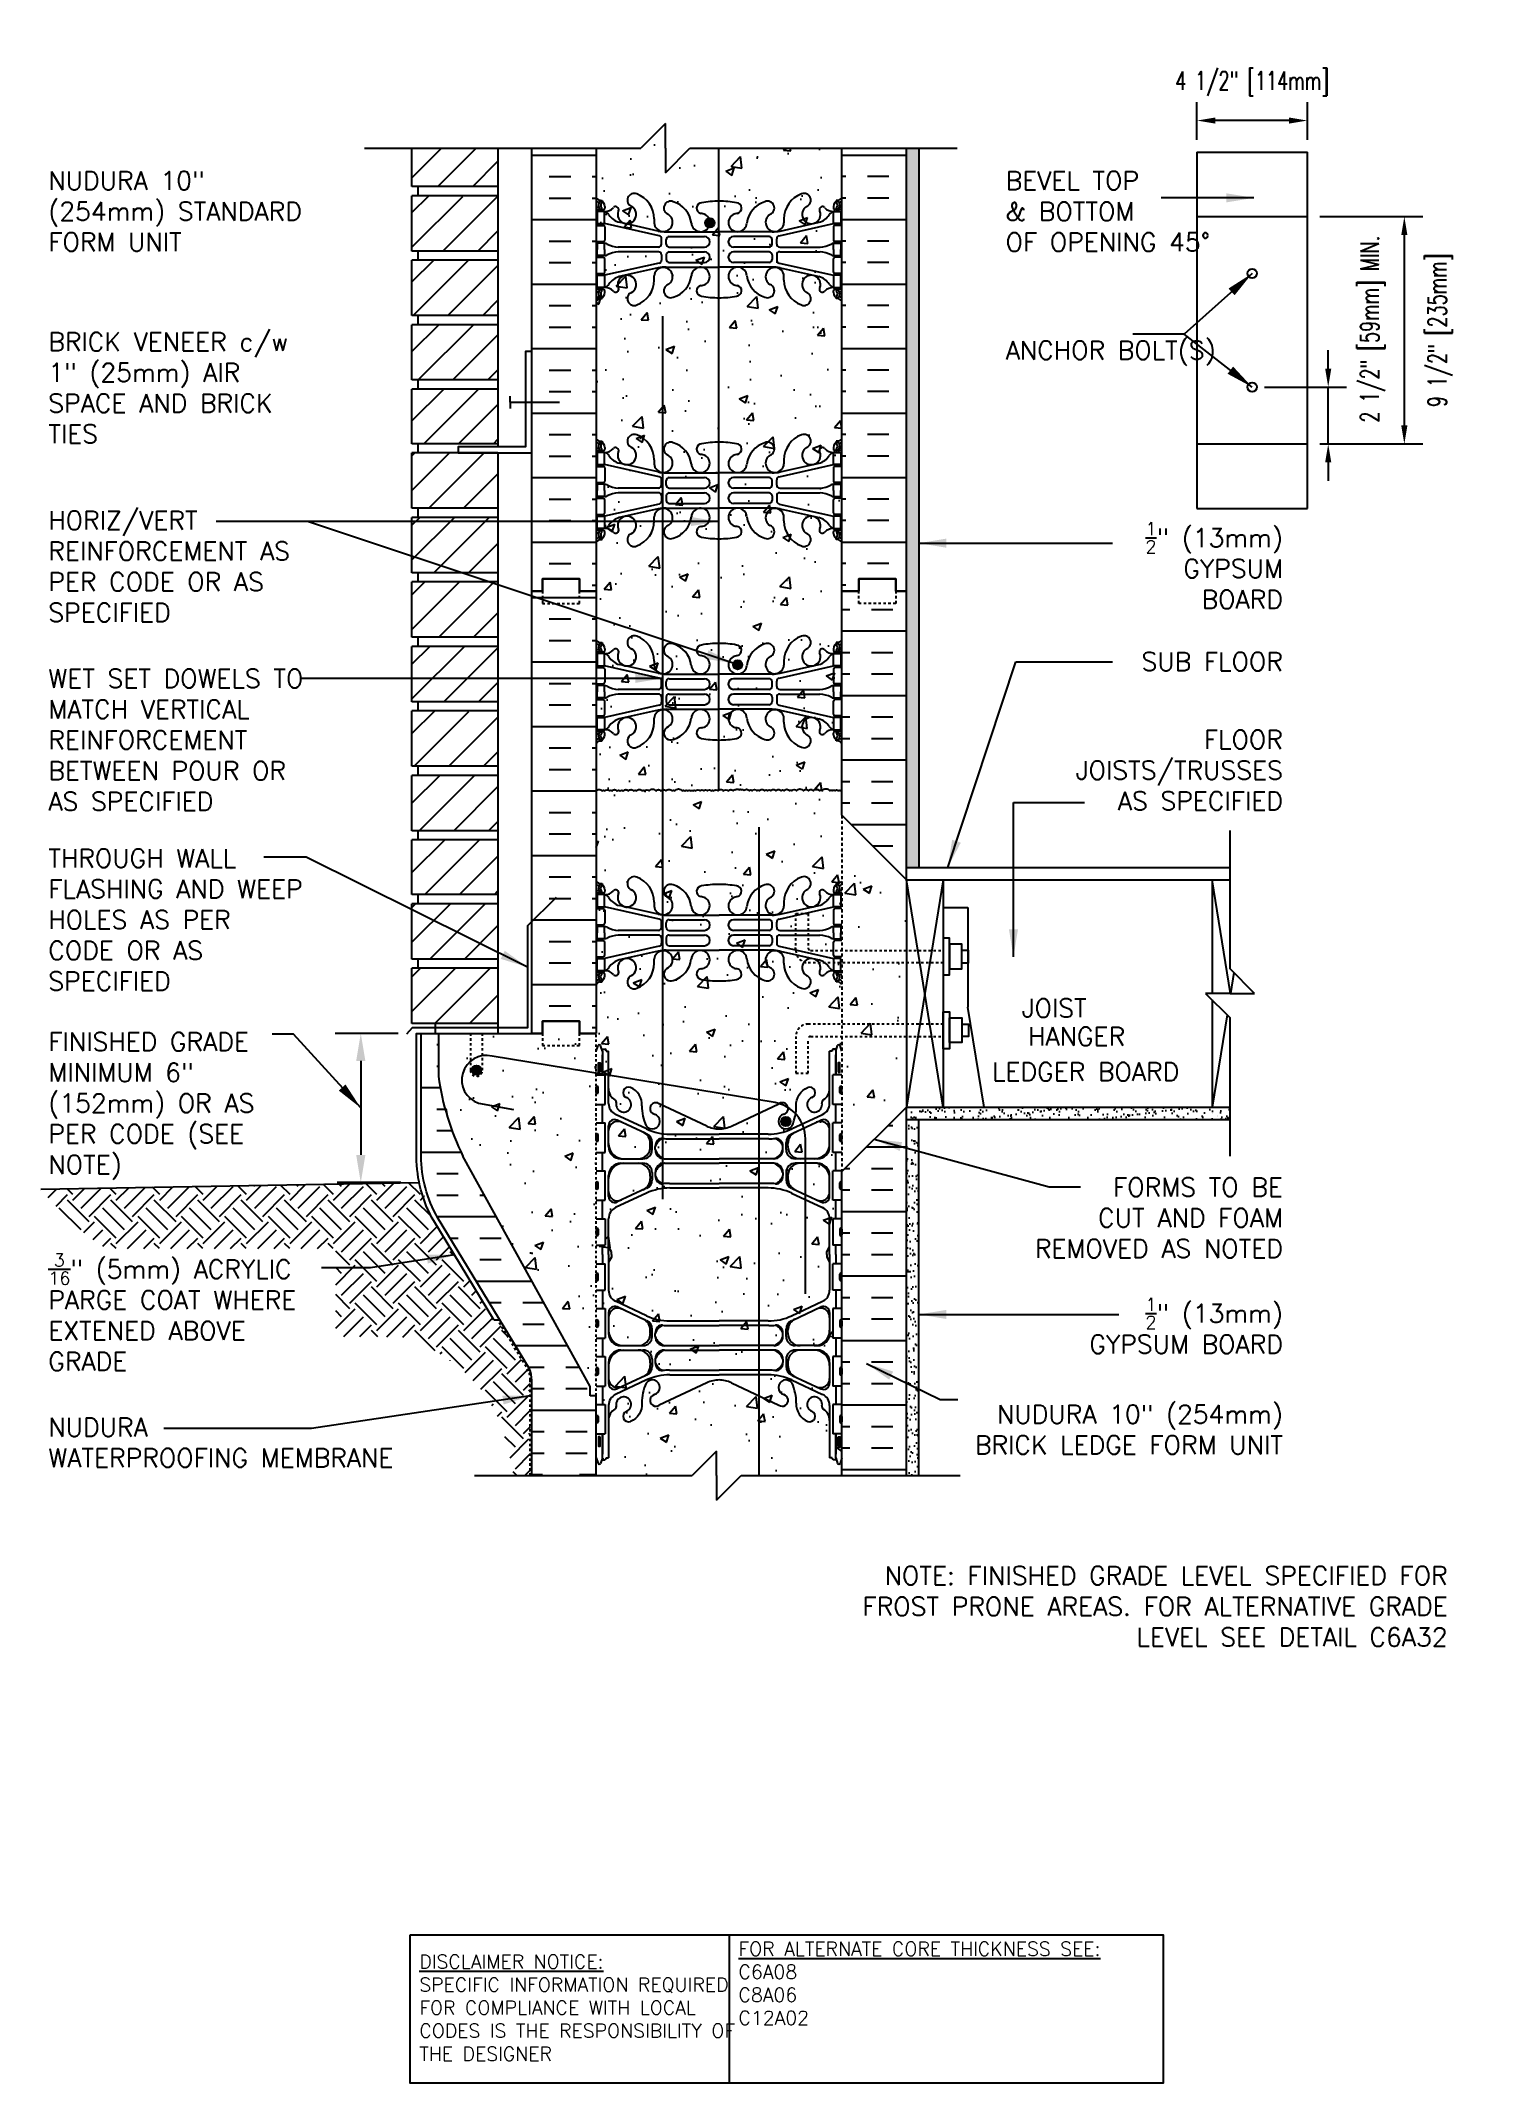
# Model space of a CAD drawing. Header units: inches. Extents: x 34 to 92.7, y -25.1 to 58.
import ezdxf
from ezdxf.enums import TextEntityAlignment as Align

# ---------------------------------------------------------------- set-up
doc = ezdxf.new("R2010")
doc.units = ezdxf.units.IN
doc.header["$LTSCALE"] = 0.5
doc.header["$MEASUREMENT"] = 0
for name, pattern in [('DASHED2', [0.375, 0.25, -0.125]), ('DASHEDX2', [1.5, 1, -0.5]), ('HIDDEN2', [0.1875, 0.125, -0.0625])]:
    doc.linetypes.add(name, pattern=pattern)
for name, color, linetype in [('HATCH', 12, 'Continuous'), ('Hidden2', 12, 'HIDDEN2'), ('LINE15', 9, 'Continuous'), ('LINE18', 9, 'Continuous'), ('line25', 2, 'Continuous'), ('LINE3', 3, 'Continuous'), ('LINE50', 5, 'Continuous'), ('LINE9', 9, 'Continuous'), ('TEXT', 4, 'Continuous'), ('Web_Edge', 9, 'Continuous')]:
    doc.layers.add(name, color=color, linetype=linetype)
doc.styles.add('DIM', font='romans.shx', dxfattribs={"width": 0.7})
doc.styles.add('ROMANS', font='romans.shx', dxfattribs={"height": 1.125})
doc.styles.get("Standard").update_dxf_attribs({"font": 'romans.shx', "height": 1.125})
doc.dimstyles.new('ext_12', dxfattribs={"dimscale": 12, "dimtxt": 0.09375, "dimasz": 0.09375, "dimexe": 0.09375, "dimexo": 0.0625, "dimgap": 0.0625, "dimtad": 1, "dimdec": 1, "dimzin": 3, "dimdsep": 46, "dimlunit": 4, "dimtxsty": 'DIM', "dimcen": 0.09, "dimdle": 0.09375, "dimclrt": 4, "dimadec": 0, "dimazin": 0, "dimtfac": 1, "dimtdec": 1, "dimtmove": 2, "dimatfit": 3, "dimfxl": 0, "dimfrac": 2, "dimtolj": 1, "dimtzin": 0, "dimarcsym": 0})
doc.dimstyles.new('ext_8', dxfattribs={"dimscale": 8, "dimtxt": 0.09375, "dimasz": 0.09375, "dimexe": 0.09375, "dimexo": 0.0625, "dimgap": 0.0625, "dimtad": 1, "dimdec": 1, "dimzin": 3, "dimdsep": 46, "dimlunit": 4, "dimtxsty": 'DIM', "dimcen": 0.09, "dimdle": 0.09375, "dimclrt": 4, "dimadec": 0, "dimazin": 0, "dimtfac": 1, "dimtdec": 1, "dimtmove": 2, "dimatfit": 3, "dimfxl": 0, "dimfrac": 2, "dimtolj": 1, "dimtzin": 0, "dimarcsym": 0})
pattern_1 = [(0, (46.7951, -13.2255), (0, 2.625), []), (0, (46.7951, -12.3505), (0, 2.625), [0.875, -0.875]), (0, (46.7951, -11.4755), (0, 2.625), [0.875, -0.875])]
pattern_2 = [(37.5, (4, 0), (-0.0157483, 0.481706), [0, -0.38, 0, -0.425, 0, -0.40625]), (7.5, (4, 0), (0.442444, 0.7055365), [0, -0.205, 0, -0.3425, 0, -0.13125]), (327.5, (3.6925, 0), (0.7785355, 0.0014148), [0, -0.125, 0, -0.45, 0, -0.5875]), (317.5, (3.6925, 0), (0.7515317, 0.219419), [0, -0.0625, 0, -0.295, 0, -0.3375])]

msp = doc.modelspace()

# ---------------------------------------------------------------- texts
at = {"layer": 'TEXT', "style": 'ROMANS'}
for s, p in [(' JOIST ', (73.406, 18.677)), ('HANGER', (74.168, 17.526)), (' LEDGER BOARD', (72.193, 16.086)), (' LEDGER BOARD', (72.193, 16.086))]:
    msp.add_text(s, height=0.75, dxfattribs=at).set_placement(p, align=Align.MIDDLE_LEFT)
at = {"layer": 'TEXT', "char_height": 0.75, "style": 'ROMANS'}
for s, insert, width, attachment_point in [('NUDURA 10" (254mm) STANDARD FORM UNIT', (34.293, 51.107), 11.43486, 4), ('BEVEL TOP \\P& BOTTOM \\POF OPENING 45%%D', (73.258, 51.104), 8.65251, 4), ('BRICK VENEER c/w 1" (25mm) AIR SPACE AND BRICK TIES', (34.293, 43.92), 11.43486, 4), ('ANCHOR BOLT(S)', (73.258, 45.324), 8.21011, 4), ('HORIZ/VERT REINFORCEMENT AS PER CODE OR AS SPECIFIED', (34.293, 36.653), 11.43486, 4), ('\\A1;{\\H0.7x;\\S1/2;}" (13mm) GYPSUM BOARD', (84.543, 36.692), 7.30932, 6), ('WET SET DOWELS TO MATCH VERTICAL\\PREINFORCEMENT BETWEEN POUR OR AS SPECIFIED', (34.293, 29.589), 11.43486, 4), ('\\A1;{\\H1x;SUB FLOOR}', (84.543, 32.78), 11.43486, 6), ('\\A1;FLOOR JOISTS/TRUSSES \\PAS SPECIFIED', (84.543, 28.358), 11.43486, 6), ('THROUGH WALL FLASHING AND WEEP HOLES AS PER CODE OR AS SPECIFIED', (34.293, 22.275), 11.43486, 4), ('FINISHED GRADE MINIMUM 6" (152mm) OR AS PER CODE (SEE NOTE)', (34.293, 14.683), 10.75183, 4), ('FORMS TO BE \\PCUT AND FOAM REMOVED AS NOTED', (84.543, 10.14), 11.43486, 6), ('\\A1;{\\H0.7x;\\S3/16;}" (5mm) ACRYLIC PARGE COAT WHERE EXTENED ABOVE GRADE', (34.293, 6.302), 11.43486, 4), ('\\A1;{\\H0.7x;\\S1/2;}" (13mm) GYPSUM BOARD', (84.543, 5.749), 9.46328, 6), ('NUDURA 10" (254mm) BRICK LEDGE FORM UNIT', (84.543, 1.522), 14.1509, 6), ('NUDURA \\PWATERPROOFING MEMBRANE ', (34.293, 0.996), 16.25496, 4), ('\\A1;NOTE: FINISHED GRADE LEVEL SPECIFIED FOR FROST PRONE AREAS. FOR ALTERNATIVE GRADE LEVEL SEE DETAIL C6A32', (91.249, -5.672), 27.2137, 6)]:
    msp.add_mtext(s, dxfattribs=dict(at, insert=insert, width=width, attachment_point=attachment_point))
at = {"layer": 'TEXT', "char_height": 0.5625, "attachment_point": 4}
for s, insert, width in [('{\\LDISCLAIMER NOTICE:}\\PSPECIFIC INFORMATION REQUIRED FOR COMPLIANCE WITH LOCAL CODES IS THE RESPONSIBILITY OF THE DESIGNER', (49.395, -22.006), 14.00235), ('{\\LFOR ALTERNATE CORE THICKNESS SEE:\\P}C6A08\\PC8A06\\PC12A02', (62.387, -21.016), 23.33295)]:
    msp.add_mtext(s, dxfattribs=dict(at, insert=insert, width=width))

# ---------------------------------------------------------------- blocks, each defined once
blk = doc.blocks.new('*D1')
at = {"layer": 'Defpoints', "color": 0}
for p in [(83.294, 43.951), (86.389, 43.951), (85.544, 41.639)]:
    blk.add_point(p, dxfattribs=at)
at = {"layer": 'TEXT', "color": 0, "lineweight": -2}
for p, q in [((86.389, 44.701), (86.389, 45.451)), ((83.794, 43.951), (87.139, 43.951)), ((86.389, 41.639), (86.389, 43.951)), ((86.044, 41.639), (87.139, 41.639)), ((86.389, 40.889), (86.389, 40.139))]:
    blk.add_line(p, q, dxfattribs=at)
at = {"layer": 'TEXT', "color": 0}
for points in [[(86.264, 44.701), (86.514, 44.701), (86.389, 43.951)], [(86.264, 40.889), (86.514, 40.889), (86.389, 41.639)]]:
    blk.add_solid(points, dxfattribs=at)
at = {"layer": 'TEXT', "color": 4, "insert": (88.203, 46.309), "char_height": 0.75, "attachment_point": 5, "rotation": 90, "style": 'DIM'}
blk.add_mtext('\\A1;2 1/2" [59mm] MIN.', dxfattribs=at)
blk = doc.blocks.new('*D2')
at = {"layer": 'Defpoints', "color": 0}
for p in [(85.544, 50.889), (85.544, 41.639), (89.487, 41.639)]:
    blk.add_point(p, dxfattribs=at)
at = {"layer": 'TEXT', "color": 0, "lineweight": -2}
for p, q in [((86.044, 50.889), (90.237, 50.889)), ((89.487, 50.139), (89.487, 42.389)), ((86.044, 41.639), (90.237, 41.639))]:
    blk.add_line(p, q, dxfattribs=at)
at = {"layer": 'TEXT', "color": 0}
for points in [[(89.362, 50.139), (89.612, 50.139), (89.487, 50.889)], [(89.362, 42.389), (89.612, 42.389), (89.487, 41.639)]]:
    blk.add_solid(points, dxfattribs=at)
at = {"layer": 'TEXT', "color": 4, "insert": (90.951, 46.264), "char_height": 0.75, "attachment_point": 5, "rotation": 90, "style": 'DIM'}
blk.add_mtext('\\A1;9 1/2" [235mm]', dxfattribs=at)
blk = doc.blocks.new('*D3')
at = {"layer": 'Defpoints', "color": 0}
for p in [(81.044, 54.799), (81.044, 53.514), (85.544, 53.514)]:
    blk.add_point(p, dxfattribs=at)
at = {"layer": 'TEXT', "color": 0, "lineweight": -2}
for p, q in [((81.044, 54.014), (81.044, 55.549)), ((85.544, 54.014), (85.544, 55.549)), ((84.794, 54.799), (81.794, 54.799))]:
    blk.add_line(p, q, dxfattribs=at)
at = {"layer": 'TEXT', "color": 0}
for points in [[(81.794, 54.924), (81.794, 54.674), (81.044, 54.799)], [(84.794, 54.924), (84.794, 54.674), (85.544, 54.799)]]:
    blk.add_solid(points, dxfattribs=at)
at = {"layer": 'TEXT', "color": 4, "insert": (83.294, 56.299), "char_height": 0.75, "attachment_point": 5, "style": 'DIM'}
blk.add_mtext('\\A1;4 1/2" [114mm]', dxfattribs=at)
blk = doc.blocks.new('10 web')
at = {"layer": 'Web_Edge'}
for p, q in [((-4.854, 6.903), (-4.764, 6.903)), ((-4.764, 6.903), (-4.764, 6.861)), ((-4.654, 6.654), (-4.654, 6.586)), ((4.654, 6.654), (4.654, 6.586)), ((4.854, 6.903), (4.764, 6.903)), ((4.764, 6.903), (4.764, 6.861)), ((-5, 6.624), (-4.922, 6.624)), ((-5, 6.524), (-4.717, 6.524)), ((-5, 5.884), (-4.717, 5.884)), ((-4.854, 6.524), (-4.854, 6.454)), ((-4.854, 5.954), (-4.854, 5.884)), ((-4.764, 6.524), (-4.764, 6.454)), ((-4.764, 5.954), (-4.764, 5.884)), ((-2.441, 5.457), (-4.659, 5.954)), ((-4.654, 5.821), (-4.654, 5.286)), ((-4.102, 6.458), (-4.09, 6.479)), ((-2.485, 5.655), (-4.066, 6.008)), ((-2.64, 6.147), (-2.641, 5.983)), ((2.441, 5.457), (4.659, 5.954)), ((2.485, 5.655), (4.066, 6.008)), ((2.64, 6.147), (2.641, 5.983)), ((4.102, 6.458), (4.09, 6.479)), ((4.654, 5.821), (4.654, 5.286)), ((5, 6.524), (4.716, 6.524)), ((5, 5.884), (4.716, 5.884)), ((4.764, 6.524), (4.764, 6.454)), ((4.764, 5.954), (4.764, 5.884)), ((4.854, 6.524), (4.854, 6.454)), ((4.854, 5.954), (4.854, 5.884)), ((5, 6.624), (4.922, 6.624)), ((-5, 5.224), (-4.717, 5.224)), ((-4.854, 5.224), (-4.854, 5.154)), ((-4.764, 5.224), (-4.764, 5.154)), ((-2.469, 4.998), (-4.106, 4.998)), ((-2.344, 5.123), (-2.344, 5.335)), ((-2.158, 5.619), (0, 5.619)), ((-2.156, 5.124), (-2.156, 5.308)), ((-2.031, 5.433), (-0.592, 5.433)), ((-2.031, 4.999), (-0.592, 4.999)), ((2.158, 5.619), (0, 5.619)), ((2.031, 5.433), (0.592, 5.433)), ((2.031, 4.999), (0.592, 4.999)), ((2.156, 5.124), (2.156, 5.308)), ((2.344, 5.123), (2.344, 5.335)), ((2.469, 4.998), (4.106, 4.998)), ((5, 5.224), (4.716, 5.224)), ((4.764, 5.224), (4.764, 5.154)), ((4.854, 5.224), (4.854, 5.154)), ((-5, 4.584), (-4.717, 4.584)), ((-4.854, 4.584), (-4.854, 4.654)), ((-4.764, 4.584), (-4.764, 4.654)), ((-2.441, 4.35), (-4.659, 3.854)), ((-4.654, 3.986), (-4.654, 4.521)), ((-2.469, 4.81), (-4.106, 4.81)), ((-2.344, 4.685), (-2.344, 4.472)), ((-2.158, 4.188), (0, 4.188)), ((-2.156, 4.684), (-2.156, 4.5)), ((-2.031, 4.809), (-0.592, 4.809)), ((-2.031, 4.375), (-0.592, 4.375)), ((2.158, 4.188), (0, 4.188)), ((2.031, 4.809), (0.592, 4.809)), ((2.031, 4.375), (0.592, 4.375)), ((2.156, 4.684), (2.156, 4.5)), ((2.344, 4.685), (2.344, 4.472)), ((2.441, 4.35), (4.659, 3.854)), ((2.469, 4.81), (4.106, 4.81)), ((4.654, 3.986), (4.654, 4.521)), ((5, 4.584), (4.716, 4.584)), ((4.764, 4.584), (4.764, 4.654)), ((4.854, 4.584), (4.854, 4.654)), ((-5, 3.924), (-4.717, 3.924)), ((-4.854, 3.854), (-4.854, 3.924)), ((-4.854, 3.284), (-4.854, 3.354)), ((-4.764, 3.854), (-4.764, 3.924)), ((-4.764, 3.284), (-4.764, 3.354)), ((-4.102, 3.35), (-4.09, 3.328)), ((-2.485, 4.152), (-4.066, 3.799)), ((-2.64, 3.66), (-2.641, 3.825)), ((2.485, 4.152), (4.066, 3.799)), ((2.64, 3.66), (2.641, 3.825)), ((4.102, 3.35), (4.09, 3.328)), ((5, 3.924), (4.716, 3.924)), ((4.764, 3.854), (4.764, 3.924)), ((4.764, 3.284), (4.764, 3.354)), ((4.854, 3.854), (4.854, 3.924)), ((4.854, 3.284), (4.854, 3.354)), ((-5, 3.284), (-4.717, 3.284)), ((-5, 3.184), (-4.922, 3.184)), ((-4.854, 2.905), (-4.764, 2.905)), ((-4.764, 2.905), (-4.764, 2.947)), ((-4.654, 3.154), (-4.654, 3.221)), ((4.654, 3.154), (4.654, 3.221)), ((5, 3.284), (4.716, 3.284)), ((4.764, 2.905), (4.764, 2.947)), ((4.854, 2.905), (4.764, 2.905)), ((5, 3.184), (4.922, 3.184)), ((-5, -3.184), (-4.922, -3.184)), ((-5, -3.284), (-4.717, -3.284)), ((-4.854, -2.905), (-4.764, -2.905)), ((-4.854, -3.284), (-4.854, -3.354)), ((-4.764, -2.905), (-4.764, -2.947)), ((-4.764, -3.284), (-4.764, -3.354)), ((-4.654, -3.154), (-4.654, -3.221)), ((4.654, -3.154), (4.654, -3.221)), ((5, -3.284), (4.716, -3.284)), ((4.854, -2.905), (4.764, -2.905)), ((4.764, -2.905), (4.764, -2.947)), ((4.764, -3.284), (4.764, -3.354)), ((4.854, -3.284), (4.854, -3.354)), ((5, -3.184), (4.922, -3.184)), ((-5, -3.924), (-4.717, -3.924)), ((-4.854, -3.854), (-4.854, -3.924)), ((-4.764, -3.854), (-4.764, -3.924)), ((-2.441, -4.35), (-4.659, -3.854)), ((-4.654, -3.986), (-4.654, -4.521)), ((-4.102, -3.35), (-4.09, -3.328)), ((-2.485, -4.152), (-4.066, -3.799)), ((-2.64, -3.66), (-2.641, -3.825)), ((2.441, -4.35), (4.659, -3.854)), ((2.485, -4.152), (4.066, -3.799)), ((2.64, -3.66), (2.641, -3.825)), ((4.102, -3.35), (4.09, -3.328)), ((4.654, -3.986), (4.654, -4.521)), ((5, -3.924), (4.716, -3.924)), ((4.764, -3.854), (4.764, -3.924)), ((4.854, -3.854), (4.854, -3.924)), ((-5, -4.584), (-4.717, -4.584)), ((-4.854, -4.584), (-4.854, -4.654)), ((-4.764, -4.584), (-4.764, -4.654)), ((-2.469, -4.81), (-4.106, -4.81)), ((-2.344, -4.685), (-2.344, -4.472)), ((-2.158, -4.188), (0, -4.188)), ((-2.156, -4.684), (-2.156, -4.5)), ((-2.031, -4.375), (-0.592, -4.375)), ((-2.031, -4.809), (-0.592, -4.809)), ((2.158, -4.188), (0, -4.188)), ((2.031, -4.375), (0.592, -4.375)), ((2.031, -4.809), (0.592, -4.809)), ((2.156, -4.684), (2.156, -4.5)), ((2.344, -4.685), (2.344, -4.472)), ((2.469, -4.81), (4.106, -4.81)), ((5, -4.584), (4.716, -4.584)), ((4.764, -4.584), (4.764, -4.654)), ((4.854, -4.584), (4.854, -4.654)), ((-5, -5.224), (-4.717, -5.224)), ((-4.854, -5.224), (-4.854, -5.154)), ((-4.764, -5.224), (-4.764, -5.154)), ((-2.441, -5.457), (-4.659, -5.954)), ((-4.654, -5.821), (-4.654, -5.286)), ((-2.469, -4.998), (-4.106, -4.998)), ((-2.485, -5.655), (-4.066, -6.008)), ((-2.344, -5.123), (-2.344, -5.335)), ((-2.158, -5.619), (0, -5.619)), ((-2.156, -5.124), (-2.156, -5.308)), ((-2.031, -4.999), (-0.592, -4.999)), ((-2.031, -5.433), (-0.592, -5.433)), ((2.158, -5.619), (0, -5.619)), ((2.031, -4.999), (0.592, -4.999)), ((2.031, -5.433), (0.592, -5.433)), ((2.156, -5.124), (2.156, -5.308)), ((2.344, -5.123), (2.344, -5.335)), ((2.441, -5.457), (4.659, -5.954)), ((2.469, -4.998), (4.106, -4.998)), ((2.485, -5.655), (4.066, -6.008)), ((4.654, -5.821), (4.654, -5.286)), ((5, -5.224), (4.716, -5.224)), ((4.764, -5.224), (4.764, -5.154)), ((4.854, -5.224), (4.854, -5.154)), ((-5, -5.884), (-4.717, -5.884)), ((-5, -6.524), (-4.717, -6.524)), ((-5, -6.624), (-4.922, -6.624)), ((-4.854, -5.954), (-4.854, -5.884)), ((-4.854, -6.524), (-4.854, -6.454)), ((-4.764, -5.954), (-4.764, -5.884)), ((-4.764, -6.524), (-4.764, -6.454)), ((-4.654, -6.654), (-4.654, -6.586)), ((-4.102, -6.458), (-4.09, -6.479)), ((-2.64, -6.147), (-2.641, -5.983)), ((2.64, -6.147), (2.641, -5.983)), ((4.102, -6.458), (4.09, -6.479)), ((4.654, -6.654), (4.654, -6.586)), ((5, -5.884), (4.716, -5.884)), ((5, -6.524), (4.716, -6.524)), ((4.764, -5.954), (4.764, -5.884)), ((4.764, -6.524), (4.764, -6.454)), ((4.854, -5.954), (4.854, -5.884)), ((4.854, -6.524), (4.854, -6.454)), ((5, -6.624), (4.922, -6.624)), ((-4.854, -6.903), (-4.764, -6.903)), ((-4.764, -6.903), (-4.764, -6.861)), ((4.764, -6.903), (4.764, -6.861)), ((4.854, -6.903), (4.764, -6.903))]:
    blk.add_line(p, q, dxfattribs=at)
for points in [[(-4.959, 5.954), (-4.659, 5.954), (-4.659, 6.454), (-4.959, 6.454)], [(4.959, 5.954), (4.659, 5.954), (4.659, 6.454), (4.959, 6.454)], [(-4.959, 3.854), (-4.659, 3.854), (-4.659, 3.354), (-4.959, 3.354)], [(4.959, 3.854), (4.659, 3.854), (4.659, 3.354), (4.959, 3.354)], [(-4.959, -3.854), (-4.659, -3.854), (-4.659, -3.354), (-4.959, -3.354)], [(4.959, -3.854), (4.659, -3.854), (4.659, -3.354), (4.959, -3.354)], [(-4.959, -5.954), (-4.659, -5.954), (-4.659, -6.454), (-4.959, -6.454)], [(4.959, -5.954), (4.659, -5.954), (4.659, -6.454), (4.959, -6.454)]]:
    blk.add_lwpolyline(points, close=True, dxfattribs=at)
for points in [[(-4.659, 4.904), (-4.659, 5.154), (-4.959, 5.154), (-4.959, 4.904)], [(4.659, 4.904), (4.659, 5.154), (4.959, 5.154), (4.959, 4.904)], [(-4.659, 4.904), (-4.659, 4.654), (-4.959, 4.654), (-4.959, 4.904)], [(4.659, 4.904), (4.659, 4.654), (4.959, 4.654), (4.959, 4.904)], [(-4.659, -4.904), (-4.659, -4.654), (-4.959, -4.654), (-4.959, -4.904)], [(-4.659, -4.904), (-4.659, -5.154), (-4.959, -5.154), (-4.959, -4.904)], [(4.659, -4.904), (4.659, -4.654), (4.959, -4.654), (4.959, -4.904)], [(4.659, -4.904), (4.659, -5.154), (4.959, -5.154), (4.959, -4.904)]]:
    blk.add_lwpolyline(points, dxfattribs=at)
for centre, radius, start, end in [((-4.654, 7.361), 0.5, 226.21219, 250.52878), ((-4.654, 7.361), 0.6, 234.78322, 245.07477), ((-4.66, 6.708), 0.25, 140.11451, 222.46087), ((-4.916, 6.798), 0.021, 343.464, 63.99573), ((-4.818, 6.839), 0.045, 321.448, 139.1879), ((-4.904, 6.654), 0.25, 0, 70.52878), ((-4.66, 6.708), 0.16, 140.00008, 222.46087), ((-3.75, 6.327), 0.375, 159.62427, 60.06847), ((-3.456, 6.908), 0.277, 67.31998, 247.31998), ((-3.732, 6.141), 1.092, 0.33317, 69.48254), ((-1.973, 6.591), 0.277, 67.31998, 247.31998), ((-2.157, 5.854), 1.034, 6.66686, 73.66351), ((-0.694, 6.586), 0.22, 95.18347, 255.7396), ((-0.017, 3.092), 3.777, 89.73938, 100.62755), ((0.017, 3.092), 3.777, 79.37245, 90.26062), ((0.694, 6.586), 0.22, 284.2604, 84.81653), ((2.157, 5.854), 1.034, 106.33649, 173.33314), ((1.973, 6.591), 0.277, 292.68002, 112.68002), ((3.732, 6.141), 1.092, 110.51746, 179.66683), ((3.456, 6.908), 0.277, 292.68002, 112.68002), ((3.75, 6.327), 0.375, 119.93153, 20.37573), ((4.904, 6.654), 0.25, 109.47122, 180), ((4.818, 6.839), 0.045, 40.8121, 218.552), ((4.66, 6.708), 0.16, 317.53913, 39.99992), ((4.654, 7.361), 0.5, 289.47122, 313.78911), ((4.66, 6.708), 0.25, 317.53913, 39.88549), ((4.916, 6.798), 0.021, 116.00427, 196.536), ((4.654, 7.361), 0.6, 294.92523, 305.21678), ((-4.922, 6.643), 0.0196, 269.40316, 15.4901), ((-4.812, 6.57), 0.045, 222.46087, 42.46087), ((-4.717, 6.586), 0.0625, 270, 0), ((-4.717, 5.821), 0.0625, 0, 90), ((-4.634, 6.894), 0.441, 266.7976, 318.98732), ((-4.781, 6.111), 0.364, 34.97751, 70.33874), ((-3.858, 6.722), 0.743, 212.79192, 253.81071), ((-4.207, 6.523), 0.125, 339.62427, 138.98732), ((-2.267, 6.01), 0.375, 184.24484, 60.06847), ((-0.756, 6.002), 0.375, 184.24484, 60.06847), ((-0.863, 5.546), 0.834, 69.37291, 82.1063), ((0.756, 6.002), 0.375, 119.93153, 355.75516), ((0.863, 5.546), 0.834, 97.8937, 110.62709), ((2.267, 6.01), 0.375, 119.93153, 355.75516), ((3.858, 6.722), 0.743, 286.18929, 327.20808), ((4.207, 6.523), 0.125, 41.01268, 200.37573), ((4.634, 6.894), 0.441, 221.01268, 273.2024), ((4.781, 6.111), 0.364, 109.66126, 145.02249), ((4.716, 6.586), 0.0625, 180, 270), ((4.716, 5.821), 0.0625, 90, 180), ((4.812, 6.57), 0.045, 137.53913, 317.53913), ((4.922, 6.643), 0.0196, 164.5099, 270.59684), ((-4.717, 5.286), 0.0625, 270, 0), ((-4.663, 4.935), 0.219, 60.49375, 88.91995), ((-4.018, 6.165), 1.17, 242.63655, 265.65045), ((-2.158, 7.119), 1.5, 257.41348, 270), ((-2.469, 5.123), 0.125, 270, 0), ((-2.469, 5.335), 0.125, 0, 77.37673), ((-2.031, 5.308), 0.125, 90, 180), ((-2.031, 5.124), 0.125, 180, 270), ((-0.592, 5.216), 0.217, 270, 90), ((0.592, 5.216), 0.217, 90, 270), ((2.031, 5.308), 0.125, 0, 90), ((2.031, 5.124), 0.125, 270, 360), ((2.158, 7.119), 1.5, 270, 282.58652), ((2.469, 5.335), 0.125, 102.62327, 180), ((2.469, 5.123), 0.125, 180, 270), ((4.018, 6.165), 1.17, 274.34955, 297.36345), ((4.663, 4.935), 0.219, 91.08005, 119.50625), ((4.716, 5.286), 0.0625, 180, 270), ((-4.717, 4.521), 0.0625, 0, 90), ((-4.663, 4.873), 0.219, 271.08005, 299.50625), ((-4.018, 3.643), 1.17, 94.34955, 117.36345), ((-2.267, 3.797), 0.375, 299.93153, 175.75516), ((-2.158, 2.688), 1.5, 90, 102.58652), ((-2.469, 4.685), 0.125, 0, 90), ((-2.469, 4.472), 0.125, 282.62327, 0), ((-2.031, 4.684), 0.125, 90, 180), ((-2.031, 4.5), 0.125, 180, 270), ((-0.756, 3.806), 0.375, 299.93153, 175.75516), ((-0.592, 4.592), 0.217, 270, 90), ((0.592, 4.592), 0.217, 90, 270), ((0.756, 3.806), 0.375, 4.24484, 240.06847), ((2.267, 3.797), 0.375, 4.24484, 240.06847), ((2.031, 4.684), 0.125, 0, 90), ((2.031, 4.5), 0.125, 270, 0), ((2.158, 2.688), 1.5, 77.41348, 90), ((2.469, 4.685), 0.125, 90, 180), ((2.469, 4.472), 0.125, 180, 257.37673), ((4.018, 3.643), 1.17, 62.63655, 85.65045), ((4.663, 4.873), 0.219, 240.49375, 268.91995), ((4.716, 4.521), 0.0625, 90, 180), ((-4.717, 3.986), 0.0625, 270, 0), ((-4.781, 3.696), 0.364, 289.66126, 325.02249), ((-4.634, 2.913), 0.441, 41.01268, 93.2024), ((-3.858, 3.085), 0.743, 106.18929, 147.20808), ((-4.207, 3.285), 0.125, 221.01268, 20.37573), ((-3.75, 3.48), 0.375, 299.93153, 200.37573), ((-3.732, 3.667), 1.092, 290.51746, 359.66683), ((-1.973, 3.217), 0.277, 112.68002, 292.68002), ((-2.157, 3.954), 1.034, 286.33649, 353.33314), ((-0.694, 3.222), 0.22, 104.2604, 264.81653), ((-0.863, 4.262), 0.834, 277.8937, 290.62709), ((0.863, 4.262), 0.834, 249.37291, 262.1063), ((0.694, 3.222), 0.22, 275.18347, 75.7396), ((2.157, 3.954), 1.034, 186.66686, 253.66351), ((1.973, 3.217), 0.277, 247.31998, 67.31998), ((3.732, 3.667), 1.092, 180.33317, 249.48254), ((3.75, 3.48), 0.375, 339.62427, 240.06847), ((3.858, 3.085), 0.743, 32.79192, 73.81071), ((4.207, 3.285), 0.125, 159.62427, 318.98732), ((4.634, 2.913), 0.441, 86.7976, 138.98732), ((4.781, 3.696), 0.364, 214.97751, 250.33874), ((4.716, 3.986), 0.0625, 180, 270), ((-4.654, 2.447), 0.6, 114.92523, 125.21582), ((-4.654, 2.447), 0.5, 109.47122, 133.78781), ((-4.922, 3.164), 0.0196, 344.5099, 90.59684), ((-4.66, 3.099), 0.25, 137.53913, 219.88549), ((-4.916, 3.01), 0.021, 296.00427, 16.536), ((-4.818, 2.968), 0.045, 220.8121, 38.552), ((-4.812, 3.238), 0.045, 317.53913, 137.53913), ((-4.904, 3.154), 0.25, 289.47122, 360), ((-4.66, 3.099), 0.16, 137.53913, 219.99992), ((-4.717, 3.221), 0.0625, 360, 90), ((-3.456, 2.9), 0.277, 112.68002, 292.68002), ((-0.017, 6.716), 3.777, 259.37245, 270.26062), ((0.017, 6.716), 3.777, 269.73938, 280.62755), ((3.456, 2.9), 0.277, 247.31998, 67.31998), ((4.716, 3.221), 0.0625, 90, 180), ((4.904, 3.154), 0.25, 180, 250.52878), ((4.812, 3.238), 0.045, 42.46087, 222.46087), ((4.818, 2.968), 0.045, 141.448, 319.1879), ((4.66, 3.099), 0.16, 320.00008, 42.46087), ((4.654, 2.447), 0.5, 46.21089, 70.52878), ((4.66, 3.099), 0.25, 320.11451, 42.46087), ((4.916, 3.01), 0.021, 163.464, 243.99573), ((4.922, 3.164), 0.0196, 89.40316, 195.4901), ((4.654, 2.447), 0.6, 54.78322, 65.07477), ((-4.654, -2.447), 0.5, 226.21219, 250.52878), ((-4.654, -2.447), 0.6, 234.78418, 245.07477), ((-4.922, -3.164), 0.0196, 269.40316, 15.4901), ((-4.66, -3.099), 0.25, 140.11451, 222.46087), ((-4.916, -3.01), 0.021, 343.464, 63.99573), ((-4.818, -2.968), 0.045, 321.448, 139.1879), ((-4.812, -3.238), 0.045, 222.46087, 42.46087), ((-4.904, -3.154), 0.25, 0, 70.52878), ((-4.66, -3.099), 0.16, 140.00008, 222.46087), ((-4.717, -3.221), 0.0625, 270, 0), ((-4.634, -2.913), 0.441, 266.7976, 318.98732), ((-4.207, -3.285), 0.125, 339.62427, 138.98732), ((-3.75, -3.48), 0.375, 159.62427, 60.06847), ((-3.456, -2.9), 0.277, 67.31998, 247.31998), ((-3.732, -3.667), 1.092, 0.33317, 69.48254), ((-1.973, -3.217), 0.277, 67.31998, 247.31998), ((-2.157, -3.954), 1.034, 6.66686, 73.66351), ((-0.694, -3.222), 0.22, 95.18347, 255.7396), ((-0.017, -6.716), 3.777, 89.73938, 100.62755), ((0.017, -6.716), 3.777, 79.37245, 90.26062), ((0.694, -3.222), 0.22, 284.2604, 84.81653), ((2.157, -3.954), 1.034, 106.33649, 173.33314), ((1.973, -3.217), 0.277, 292.68002, 112.68002), ((3.732, -3.667), 1.092, 110.51746, 179.66683), ((3.456, -2.9), 0.277, 292.68002, 112.68002), ((3.75, -3.48), 0.375, 119.93153, 20.37573), ((4.207, -3.285), 0.125, 41.01268, 200.37573), ((4.634, -2.913), 0.441, 221.01268, 273.2024), ((4.904, -3.154), 0.25, 109.47122, 180), ((4.716, -3.221), 0.0625, 180, 270), ((4.812, -3.238), 0.045, 137.53913, 317.53913), ((4.818, -2.968), 0.045, 40.8121, 218.552), ((4.66, -3.099), 0.16, 317.53913, 39.99992), ((4.654, -2.447), 0.5, 289.47122, 313.78911), ((4.66, -3.099), 0.25, 317.53913, 39.88549), ((4.916, -3.01), 0.021, 116.00427, 196.536), ((4.922, -3.164), 0.0196, 164.5099, 270.59684), ((4.654, -2.447), 0.6, 294.92523, 305.21678), ((-4.717, -3.986), 0.0625, 0, 90), ((-4.781, -3.696), 0.364, 34.97751, 70.33874), ((-3.858, -3.085), 0.743, 212.79192, 253.81071), ((-2.267, -3.797), 0.375, 184.24484, 60.06847), ((-2.158, -2.688), 1.5, 257.41348, 270), ((-0.756, -3.806), 0.375, 184.24484, 60.06847), ((-0.863, -4.262), 0.834, 69.37291, 82.1063), ((0.756, -3.806), 0.375, 119.93153, 355.75516), ((0.863, -4.262), 0.834, 97.8937, 110.62709), ((2.267, -3.797), 0.375, 119.93153, 355.75516), ((2.158, -2.688), 1.5, 270, 282.58652), ((3.858, -3.085), 0.743, 286.18929, 327.20808), ((4.781, -3.696), 0.364, 109.66126, 145.02249), ((4.716, -3.986), 0.0625, 90, 180), ((-4.717, -4.521), 0.0625, 270, 0), ((-4.663, -4.873), 0.219, 60.49375, 88.91995), ((-4.018, -3.643), 1.17, 242.63655, 265.65045), ((-2.469, -4.685), 0.125, 270, 0), ((-2.469, -4.472), 0.125, 0, 77.37673), ((-2.031, -4.5), 0.125, 90, 180), ((-2.031, -4.684), 0.125, 180, 270), ((-0.592, -4.592), 0.217, 270, 90), ((0.592, -4.592), 0.217, 90, 270), ((2.031, -4.5), 0.125, 0, 90), ((2.031, -4.684), 0.125, 270, 360), ((2.469, -4.472), 0.125, 102.62327, 180), ((2.469, -4.685), 0.125, 180, 270), ((4.018, -3.643), 1.17, 274.34955, 297.36345), ((4.663, -4.873), 0.219, 91.08005, 119.50625), ((4.716, -4.521), 0.0625, 180, 270), ((-4.717, -5.286), 0.0625, 0, 90), ((-4.663, -4.935), 0.219, 271.08005, 299.50625), ((-4.018, -6.165), 1.17, 94.34955, 117.36345), ((-2.267, -6.01), 0.375, 299.93153, 175.75516), ((-2.158, -7.119), 1.5, 90, 102.58652), ((-2.469, -5.123), 0.125, 0, 90), ((-2.469, -5.335), 0.125, 282.62327, 0), ((-2.031, -5.124), 0.125, 90, 180), ((-2.031, -5.308), 0.125, 180, 270), ((-0.756, -6.002), 0.375, 299.93153, 175.75516), ((-0.592, -5.216), 0.217, 270, 90), ((0.592, -5.216), 0.217, 90, 270), ((0.756, -6.002), 0.375, 4.24484, 240.06847), ((2.267, -6.01), 0.375, 4.24484, 240.06847), ((2.031, -5.124), 0.125, 0, 90), ((2.031, -5.308), 0.125, 270, 0), ((2.158, -7.119), 1.5, 77.41348, 90), ((2.469, -5.123), 0.125, 90, 180), ((2.469, -5.335), 0.125, 180, 257.37673), ((4.018, -6.165), 1.17, 62.63655, 85.65045), ((4.663, -4.935), 0.219, 240.49375, 268.91995), ((4.716, -5.286), 0.0625, 90, 180), ((-4.922, -6.643), 0.0196, 344.5099, 90.59684), ((-4.66, -6.708), 0.25, 137.53913, 219.88549), ((-4.812, -6.57), 0.045, 317.53913, 137.53913), ((-4.66, -6.708), 0.16, 137.53913, 219.99992), ((-4.717, -5.821), 0.0625, 270, 0), ((-4.717, -6.586), 0.0625, 360, 90), ((-4.781, -6.111), 0.364, 289.66126, 325.02249), ((-4.634, -6.894), 0.441, 41.01268, 93.2024), ((-3.858, -6.722), 0.743, 106.18929, 147.20808), ((-4.207, -6.523), 0.125, 221.01268, 20.37573), ((-3.75, -6.327), 0.375, 299.93153, 200.37573), ((-3.732, -6.141), 1.092, 290.51746, 359.66683), ((-1.973, -6.591), 0.277, 112.68002, 292.68002), ((-2.157, -5.854), 1.034, 286.33649, 353.33314), ((-0.694, -6.586), 0.22, 104.2604, 264.81653), ((-0.863, -5.546), 0.834, 277.8937, 290.62709), ((0.863, -5.546), 0.834, 249.37291, 262.1063), ((0.694, -6.586), 0.22, 275.18347, 75.7396), ((2.157, -5.854), 1.034, 186.66686, 253.66351), ((1.973, -6.591), 0.277, 247.31998, 67.31998), ((3.732, -6.141), 1.092, 180.33317, 249.48254), ((3.75, -6.327), 0.375, 339.62427, 240.06847), ((3.858, -6.722), 0.743, 32.79192, 73.81071), ((4.207, -6.523), 0.125, 159.62427, 318.98732), ((4.634, -6.894), 0.441, 86.7976, 138.98732), ((4.781, -6.111), 0.364, 214.97751, 250.33874), ((4.716, -5.821), 0.0625, 180, 270), ((4.716, -6.586), 0.0625, 90, 180), ((4.812, -6.57), 0.045, 42.46087, 222.46087), ((4.66, -6.708), 0.16, 320.00008, 42.46087), ((4.66, -6.708), 0.25, 320.11451, 42.46087), ((4.922, -6.643), 0.0196, 89.40316, 195.4901), ((-4.654, -7.361), 0.6, 114.92523, 125.21678), ((-4.654, -7.361), 0.5, 109.47122, 133.78781), ((-4.916, -6.798), 0.021, 296.00427, 16.536), ((-4.818, -6.839), 0.045, 220.8121, 38.552), ((-4.904, -6.654), 0.25, 289.47122, 360), ((-3.456, -6.908), 0.277, 112.68002, 292.68002), ((-0.017, -3.092), 3.777, 259.37245, 270.26062), ((0.017, -3.092), 3.777, 269.73938, 280.62755), ((3.456, -6.908), 0.277, 247.31998, 67.31998), ((4.904, -6.654), 0.25, 180, 250.52878), ((4.818, -6.839), 0.045, 141.448, 319.1879), ((4.654, -7.361), 0.5, 46.21089, 70.52878), ((4.916, -6.798), 0.021, 163.464, 243.99573), ((4.654, -7.361), 0.6, 54.78322, 65.07477)]:
    blk.add_arc(centre, radius, start, end, dxfattribs=at)
for points in [[(-2.156, 5.129), (-2.156, 5.303)], [(2.156, 5.129), (2.156, 5.303)], [(-2.156, 4.679), (-2.156, 4.505)], [(2.156, 4.679), (2.156, 4.505)], [(-2.156, -4.679), (-2.156, -4.505)], [(2.156, -4.679), (2.156, -4.505)], [(-2.156, -5.129), (-2.156, -5.303)], [(2.156, -5.129), (2.156, -5.303)]]:
    blk.add_open_spline(points, degree=1, dxfattribs=at)

# ---------------------------------------------------------------- dimensions: what is measured, and where the dimension line sits
at = {"layer": 'TEXT'}
dim = msp.add_linear_dim(base=(81.044, 54.799), p1=(85.544, 53.514), p2=(81.044, 53.514), dimstyle='ext_8', dxfattribs=at)
dim.commit()
dim.dimension.update_dxf_attribs({"geometry": '*D3', "text_midpoint": (83.294, 56.299), "dimtype": 160})
dim = msp.add_linear_dim(base=(89.487451658, 41.638584191), p1=(85.543691863, 50.888584191), p2=(85.543691863, 41.638584191), angle=90, dimstyle='ext_8', dxfattribs=at)
dim.commit()
dim.dimension.update_dxf_attribs({"geometry": '*D2', "text_midpoint": (90.950612454, 46.263584191), "dimtype": 160})
dim = msp.add_linear_dim(base=(86.389, 43.951), p1=(85.544, 41.639), p2=(83.294, 43.951), angle=90, text='<> MIN.', dimstyle='ext_8', dxfattribs=at)
dim.commit()
dim.dimension.update_dxf_attribs({"geometry": '*D1', "text_midpoint": (88.203, 46.309), "dimtype": 160})

# ---------------------------------------------------------------- hatches: boundary and pattern name
at = {"layer": 'HATCH'}
h = msp.add_hatch(dxfattribs=at)
h.set_pattern_fill('INSUL', color=256, scale=7, style=0)
h.set_pattern_definition([(0, (-2869.565, -361.3603), (0, 2.625), []), (0, (-2869.565, -360.4853), (0, 2.625), [0.875, -0.875]), (0, (-2869.565, -359.6103), (0, 2.625), [0.875, -0.875])])
h.paths.add_polyline_path([(53.972, 35.649), (54.409, 35.649), (54.409, 36.149), (55.909, 36.149), (55.909, 35.649), (56.597, 35.649), (56.597, 53.649), (55.909, 53.649), (55.909, 54.149), (54.409, 54.149), (54.409, 53.649), (53.972, 53.649)])
h = msp.add_hatch(dxfattribs=at)
h.set_pattern_fill('AR-CONC', color=256, scale=0.5, style=0)
edge = h.paths.add_edge_path()
edge.add_line((66.597, 35.649), (66.597, 53.674))
edge.add_line((66.597, 53.674), (60.409, 53.674))
edge.add_line((60.409, 53.674), (59.409, 52.674))
edge.add_line((59.409, 52.674), (59.409, 53.674))
edge.add_line((59.409, 53.674), (59.409, 54.674))
edge.add_line((59.409, 54.674), (58.409, 53.674))
edge.add_line((58.409, 53.674), (56.597, 53.674))
edge.add_line((56.597, 53.674), (56.597, 35.649))
edge.add_line((56.597, 35.649), (56.597, 27.515))
edge.add_spline(control_points=[(56.597, 27.515), (56.722, 27.45), (56.92, 27.349), (57.176, 27.636), (57.529, 27.341), (57.896, 27.613), (58.15, 27.341), (58.409, 27.535), (58.657, 27.324), (58.855, 27.464), (59.038, 27.48), (59.126, 27.357), (59.265, 27.32), (59.368, 27.444), (59.496, 27.493), (59.613, 27.529), (59.675, 27.505), (59.709, 27.462), (59.725, 27.407), (59.796, 27.381), (59.892, 27.357), (60.042, 27.349), (60.165, 27.424), (60.273, 27.432), (60.342, 27.444), (60.424, 27.428), (60.519, 27.382), (60.604, 27.344), (60.696, 27.338), (60.73, 27.429), (60.833, 27.446), (60.9, 27.507), (60.98, 27.499), (61.07, 27.502), (61.173, 27.498), (61.255, 27.46), (61.372, 27.397), (61.537, 27.383), (61.689, 27.451), (61.822, 27.526), (61.959, 27.544), (62.083, 27.551), (62.173, 27.523), (62.225, 27.437), (62.332, 27.369), (62.459, 27.346), (62.554, 27.322), (62.597, 27.311)], knot_values=[0, 0, 0, 0, 0.36882, 0.580962, 0.956064, 1.413946, 1.635694, 1.852394, 2.204033, 2.360582, 2.542219, 2.677797, 2.79395, 2.907785, 3.117226, 3.20968, 3.262351, 3.303115, 3.370216, 3.421138, 3.515057, 3.674522, 3.85319, 3.927977, 3.999794, 4.060692, 4.173001, 4.317056, 4.339836, 4.436406, 4.53825, 4.640095, 4.685656, 4.773056, 4.912503, 4.988734, 5.039656, 5.313971, 5.43662, 5.538465, 5.77077, 5.839112, 5.911139, 6.039898, 6.121993, 6.287819, 6.418947, 6.418947, 6.418947, 6.418947], degree=3, periodic=0)
edge.add_spline(control_points=[(62.597, 27.311), (62.639, 27.322), (62.735, 27.346), (62.861, 27.369), (62.968, 27.437), (63.02, 27.523), (63.11, 27.551), (63.234, 27.544), (63.371, 27.526), (63.504, 27.451), (63.657, 27.383), (63.821, 27.397), (63.939, 27.46), (64.02, 27.498), (64.123, 27.502), (64.213, 27.499), (64.293, 27.507), (64.36, 27.446), (64.463, 27.429), (64.497, 27.338), (64.556, 27.342), (64.58, 27.347), (64.597, 27.352)], knot_values=[4.266465, 4.266465, 4.266465, 4.266465, 4.397593, 4.563419, 4.645513, 4.774272, 4.846299, 4.914642, 5.146946, 5.248791, 5.371441, 5.645755, 5.696677, 5.772908, 5.912356, 5.999755, 6.045317, 6.147161, 6.249006, 6.345575, 6.368356, 6.418947, 6.418947, 6.418947, 6.418947], degree=3, periodic=0)
edge.add_spline(control_points=[(64.597, 27.352), (64.613, 27.347), (64.637, 27.342), (64.696, 27.338), (64.73, 27.429), (64.833, 27.446), (64.9, 27.507), (64.98, 27.499), (65.07, 27.502), (65.173, 27.498), (65.255, 27.46), (65.372, 27.397), (65.537, 27.383), (65.689, 27.451), (65.822, 27.526), (65.959, 27.544), (66.083, 27.551), (66.173, 27.523), (66.225, 27.437), (66.332, 27.369), (66.459, 27.346), (66.554, 27.322), (66.597, 27.311)], knot_values=[4.266465, 4.266465, 4.266465, 4.266465, 4.317056, 4.339836, 4.436406, 4.53825, 4.640095, 4.685656, 4.773056, 4.912503, 4.988734, 5.039656, 5.313971, 5.43662, 5.538465, 5.77077, 5.839112, 5.911139, 6.039898, 6.121993, 6.287819, 6.418947, 6.418947, 6.418947, 6.418947], degree=3, periodic=0)
edge.add_line((66.597, 27.311), (66.597, 35.649))
h = msp.add_hatch(dxfattribs=at)
h.set_pattern_fill('INSUL', color=256, scale=7, style=0)
h.set_pattern_definition([(180, (2992.758, -361.3603), (0, 2.625), []), (180, (2992.758, -360.4853), (0, 2.625), [0.875, -0.875]), (180, (2992.758, -359.6103), (0, 2.625), [0.875, -0.875])])
h.paths.add_polyline_path([(69.222, 35.649), (68.784, 35.649), (68.784, 36.149), (67.284, 36.149), (67.284, 35.649), (66.597, 35.649), (66.597, 53.649), (67.284, 53.649), (67.284, 54.149), (68.784, 54.149), (68.784, 53.649), (69.222, 53.649)])
h = msp.add_hatch(dxfattribs=at)
h.set_pattern_fill('ANSI31', color=256, scale=8, style=0)
h.set_pattern_definition([(45, (42.7951, -13.2255), (-0.707107, 0.707107), [])])
h.paths.add_polyline_path([(52.597, 20.299), (49.097, 20.299), (49.097, 18.049), (52.597, 18.049)])
h.paths.add_polyline_path([(52.597, 22.924), (49.097, 22.924), (49.097, 20.674), (52.597, 20.674)])
h.paths.add_polyline_path([(52.597, 25.52), (49.097, 25.52), (49.097, 23.299), (52.597, 23.299)])
h.paths.add_polyline_path([(52.597, 28.145), (49.097, 28.145), (49.097, 25.895), (52.597, 25.895)])
h.paths.add_polyline_path([(52.597, 30.745), (50.972, 30.745), (50.972, 30.77), (49.097, 30.77), (49.097, 28.52), (52.597, 28.52)])
h.paths.add_polyline_path([(52.597, 33.395), (49.097, 33.395), (49.097, 31.145), (52.597, 31.145)])
h.paths.add_polyline_path([(52.597, 36.02), (49.097, 36.02), (49.097, 33.77), (52.597, 33.77)])
h.paths.add_polyline_path([(52.597, 38.645), (49.097, 38.645), (49.097, 36.395), (52.597, 36.395)])
h.paths.add_polyline_path([(52.597, 41.245), (50.972, 41.245), (50.972, 41.27), (49.097, 41.27), (49.097, 39.02), (52.597, 39.02)])
h.paths.add_polyline_path([(52.597, 43.865), (49.097, 43.865), (49.097, 41.645), (52.597, 41.645)])
h.paths.add_polyline_path([(52.597, 46.49), (49.097, 46.49), (49.097, 44.24), (52.597, 44.24)])
h.paths.add_polyline_path([(52.597, 49.115), (49.097, 49.115), (49.097, 46.865), (52.597, 46.865)])
h.paths.add_polyline_path([(52.597, 51.715), (50.972, 51.715), (50.972, 51.74), (49.097, 51.74), (49.097, 49.49), (52.597, 49.49)])
h.paths.add_polyline_path([(52.597, 53.649), (49.097, 53.649), (49.097, 52.115), (52.597, 52.115)])
h = msp.add_hatch(dxfattribs=at)
h.set_pattern_fill('AR-SAND', color=256, scale=0.25, style=0)
h.set_pattern_definition(pattern_2)
h.paths.add_polyline_path([(69.722, 53.649), (69.222, 53.649), (69.222, 35.649), (69.209, 24.399), (69.722, 24.399)])
h = msp.add_hatch(dxfattribs=at)
h.set_pattern_fill('INSUL', color=256, scale=7, style=0)
h.set_pattern_definition([(0, (-2869.565, -379.3603), (0, 2.625), []), (0, (-2869.565, -378.4853), (0, 2.625), [0.875, -0.875]), (0, (-2869.565, -377.6103), (0, 2.625), [0.875, -0.875])])
h.paths.add_polyline_path([(53.972, 17.649), (54.409, 17.649), (54.409, 18.149), (55.909, 18.149), (55.909, 17.649), (56.597, 17.649), (56.597, 35.649), (55.909, 35.649), (55.909, 36.149), (54.409, 36.149), (54.409, 35.649), (53.972, 35.649)])
h = msp.add_hatch(dxfattribs=at)
h.set_pattern_fill('INSUL', color=256, scale=7, style=0)
h.set_pattern_definition(pattern_1)
h.paths.add_polyline_path([(66.597, 26.524), (69.222, 23.899), (69.222, 35.649), (68.784, 35.649), (68.784, 35.149), (67.284, 35.149), (67.284, 35.649), (66.597, 35.649)])
h = msp.add_hatch(dxfattribs=at)
h.set_pattern_fill('AR-CONC', color=256, scale=0.5, style=0)
edge = h.paths.add_edge_path()
edge.add_line((64.722, 22.524), (65.222, 22.524))
edge.add_line((65.222, 22.524), (65.222, 21.124))
edge.add_arc((65.322, 21.124), 0.1, 180, 270)
edge.add_line((65.322, 21.024), (66.597, 21.024))
edge.add_line((66.597, 21.024), (66.597, 26.524))
edge.add_line((66.597, 26.524), (66.597, 27.311))
edge.add_spline(control_points=[(66.597, 27.311), (66.554, 27.322), (66.459, 27.346), (66.332, 27.369), (66.225, 27.437), (66.173, 27.523), (66.083, 27.551), (65.959, 27.544), (65.822, 27.526), (65.689, 27.451), (65.537, 27.383), (65.372, 27.397), (65.255, 27.46), (65.173, 27.498), (65.07, 27.502), (64.98, 27.499), (64.9, 27.507), (64.833, 27.446), (64.73, 27.429), (64.696, 27.338), (64.637, 27.342), (64.613, 27.347), (64.597, 27.352)], knot_values=[4.266465, 4.266465, 4.266465, 4.266465, 4.397593, 4.563419, 4.645513, 4.774272, 4.846299, 4.914642, 5.146946, 5.248791, 5.371441, 5.645755, 5.696677, 5.772908, 5.912356, 5.999755, 6.045317, 6.147161, 6.249006, 6.345575, 6.368356, 6.418947, 6.418947, 6.418947, 6.418947], degree=3, periodic=0)
edge.add_spline(control_points=[(64.597, 27.352), (64.58, 27.347), (64.556, 27.342), (64.497, 27.338), (64.463, 27.429), (64.36, 27.446), (64.293, 27.507), (64.213, 27.499), (64.123, 27.502), (64.02, 27.498), (63.939, 27.46), (63.821, 27.397), (63.657, 27.383), (63.504, 27.451), (63.371, 27.526), (63.234, 27.544), (63.11, 27.551), (63.02, 27.523), (62.968, 27.437), (62.861, 27.369), (62.735, 27.346), (62.639, 27.322), (62.597, 27.311)], knot_values=[4.266465, 4.266465, 4.266465, 4.266465, 4.317056, 4.339836, 4.436406, 4.53825, 4.640095, 4.685656, 4.773056, 4.912503, 4.988734, 5.039656, 5.313971, 5.43662, 5.538465, 5.77077, 5.839112, 5.911139, 6.039898, 6.121993, 6.287819, 6.418947, 6.418947, 6.418947, 6.418947], degree=3, periodic=0)
edge.add_spline(control_points=[(62.597, 27.311), (62.554, 27.322), (62.459, 27.346), (62.332, 27.369), (62.225, 27.437), (62.173, 27.523), (62.083, 27.551), (61.959, 27.544), (61.822, 27.526), (61.689, 27.451), (61.537, 27.383), (61.372, 27.397), (61.255, 27.46), (61.173, 27.498), (61.07, 27.502), (60.98, 27.499), (60.9, 27.507), (60.833, 27.446), (60.73, 27.429), (60.696, 27.338), (60.604, 27.344), (60.519, 27.382), (60.424, 27.428), (60.342, 27.444), (60.273, 27.432), (60.165, 27.424), (60.042, 27.349), (59.892, 27.357), (59.796, 27.381), (59.725, 27.407), (59.709, 27.462), (59.675, 27.505), (59.613, 27.529), (59.496, 27.493), (59.368, 27.444), (59.265, 27.32), (59.126, 27.357), (59.038, 27.48), (58.855, 27.464), (58.657, 27.324), (58.409, 27.535), (58.15, 27.341), (57.896, 27.613), (57.529, 27.341), (57.176, 27.636), (56.92, 27.349), (56.722, 27.45), (56.597, 27.515)], knot_values=[0, 0, 0, 0, 0.131128, 0.296954, 0.379048, 0.507807, 0.579834, 0.648177, 0.880481, 0.982326, 1.104976, 1.37929, 1.430213, 1.506443, 1.645891, 1.73329, 1.778852, 1.880696, 1.982541, 2.07911, 2.101891, 2.245945, 2.358255, 2.419152, 2.490969, 2.565757, 2.744424, 2.90389, 2.997808, 3.04873, 3.115832, 3.156596, 3.209267, 3.30172, 3.511162, 3.624997, 3.741149, 3.876727, 4.058364, 4.214913, 4.566553, 4.783253, 5.005001, 5.462882, 5.837985, 6.050127, 6.418947, 6.418947, 6.418947, 6.418947], degree=3, periodic=0)
edge.add_line((56.597, 27.515), (56.597, 17.649))
edge.add_line((56.597, 17.649), (56.597, 15.954))
edge.add_line((56.597, 15.954), (56.961, 15.954))
edge.add_line((56.961, 15.954), (56.961, 14.754))
edge.add_line((56.961, 14.754), (56.597, 14.754))
edge.add_line((56.597, 14.754), (56.597, 14.004))
edge.add_line((56.597, 14.004), (56.961, 14.004))
edge.add_line((56.961, 14.004), (56.961, 12.804))
edge.add_line((56.961, 12.804), (56.597, 12.804))
edge.add_line((56.597, 12.804), (56.597, 12.054))
edge.add_line((56.597, 12.054), (56.961, 12.054))
edge.add_line((56.961, 12.054), (56.961, 10.854))
edge.add_line((56.961, 10.854), (56.597, 10.854))
edge.add_line((56.597, 10.854), (56.597, 10.104))
edge.add_line((56.597, 10.104), (56.961, 10.104))
edge.add_line((56.961, 10.104), (56.961, 9.024))
edge.add_line((56.961, 9.024), (56.597, 9.024))
edge.add_line((56.597, 9.024), (56.597, 8.274))
edge.add_line((56.597, 8.274), (56.961, 8.274))
edge.add_line((56.961, 8.274), (56.961, 7.194))
edge.add_line((56.961, 7.194), (56.597, 7.194))
edge.add_line((56.597, 7.194), (56.597, 6.444))
edge.add_line((56.597, 6.444), (56.961, 6.444))
edge.add_line((56.961, 6.444), (56.961, 5.244))
edge.add_line((56.961, 5.244), (56.597, 5.244))
edge.add_line((56.597, 5.244), (56.597, 4.494))
edge.add_line((56.597, 4.494), (56.961, 4.494))
edge.add_line((56.961, 4.494), (56.961, 3.294))
edge.add_line((56.961, 3.294), (56.597, 3.294))
edge.add_line((56.597, 3.294), (56.597, 2.899))
edge.add_line((56.597, 2.899), (56.597, 2.544))
edge.add_line((56.597, 2.544), (56.961, 2.544))
edge.add_line((56.961, 2.544), (56.961, 1.344))
edge.add_line((56.961, 1.344), (56.597, 1.344))
edge.add_line((56.597, 1.344), (56.597, -0.351))
edge.add_line((56.597, -0.351), (60.495, -0.351))
edge.add_line((60.495, -0.351), (61.495, 0.649))
edge.add_line((61.495, 0.649), (61.495, -0.351))
edge.add_line((61.495, -0.351), (61.495, -1.351))
edge.add_line((61.495, -1.351), (62.495, -0.351))
edge.add_line((62.495, -0.351), (66.597, -0.351))
edge.add_line((66.597, -0.351), (66.597, 1.344))
edge.add_line((66.597, 1.344), (66.232, 1.344))
edge.add_line((66.232, 1.344), (66.232, 2.544))
edge.add_line((66.232, 2.544), (66.597, 2.544))
edge.add_line((66.597, 2.544), (66.597, 3.294))
edge.add_line((66.597, 3.294), (66.232, 3.294))
edge.add_line((66.232, 3.294), (66.232, 4.494))
edge.add_line((66.232, 4.494), (66.597, 4.494))
edge.add_line((66.597, 4.494), (66.597, 5.244))
edge.add_line((66.597, 5.244), (66.232, 5.244))
edge.add_line((66.232, 5.244), (66.232, 6.444))
edge.add_line((66.232, 6.444), (66.597, 6.444))
edge.add_line((66.597, 6.444), (66.597, 7.194))
edge.add_line((66.597, 7.194), (66.232, 7.194))
edge.add_line((66.232, 7.194), (66.232, 8.274))
edge.add_line((66.232, 8.274), (66.597, 8.274))
edge.add_line((66.597, 8.274), (66.597, 9.024))
edge.add_line((66.597, 9.024), (66.232, 9.024))
edge.add_line((66.232, 9.024), (66.232, 10.104))
edge.add_line((66.232, 10.104), (66.597, 10.104))
edge.add_line((66.597, 10.104), (66.597, 10.854))
edge.add_line((66.597, 10.854), (66.232, 10.854))
edge.add_line((66.232, 10.854), (66.232, 12.054))
edge.add_line((66.232, 12.054), (66.597, 12.054))
edge.add_line((66.597, 12.054), (66.597, 12.804))
edge.add_line((66.597, 12.804), (66.232, 12.804))
edge.add_line((66.232, 12.804), (66.232, 14.004))
edge.add_line((66.232, 14.004), (66.597, 14.004))
edge.add_line((66.597, 14.004), (66.597, 14.754))
edge.add_line((66.597, 14.754), (66.232, 14.754))
edge.add_line((66.232, 14.754), (66.232, 15.954))
edge.add_line((66.232, 15.954), (66.597, 15.954))
edge.add_line((66.597, 15.954), (66.597, 17.524))
edge.add_line((66.597, 17.524), (65.322, 17.524))
edge.add_arc((65.322, 17.424), 0.1, 90, 180)
edge.add_line((65.222, 17.424), (65.222, 16.024))
edge.add_line((65.222, 16.024), (64.722, 16.024))
edge.add_line((64.722, 16.024), (64.722, 17.524))
edge.add_arc((65.222, 17.524), 0.5, 90, 180, ccw=False)
edge.add_line((65.222, 18.024), (66.597, 18.024))
edge.add_line((66.597, 18.024), (66.597, 20.524))
edge.add_line((66.597, 20.524), (65.222, 20.524))
edge.add_arc((65.222, 21.024), 0.5, 180, 270, ccw=False)
edge.add_line((64.722, 21.024), (64.722, 22.524))
h = msp.add_hatch(dxfattribs=at)
h.set_pattern_fill('AR-CONC', color=256, scale=0.5, style=0)
h.set_pattern_definition([(50, (-66.8275, -135.99), (3.5863, -0.31376), [0.375, -4.125]), (355, (-66.8275, -135.99), (-0.693757, 3.76096), [0.3, -3.3]), (100.4514, (-66.5287, -136.016), (2.892547, 3.4472), [0.3187, -3.50571]), (46.1842, (-66.8275, -134.99), (5.336205, -0.827595), [0.5625, -6.1875]), (96.6356, (-66.383, -135.059), (4.67331, 4.87059), [0.47805, -5.25856]), (351.1842, (-66.8275, -134.99), (4.67331, 4.8706), [0.45, -4.95]), (21, (-66.3275, -135.24), (2.984535, -2.013094), [0.375, -4.125]), (326, (-66.3275, -135.24), (1.216577, 3.62575), [0.3, -3.3]), (71.4514, (-66.0788, -135.4077), (4.201113, 1.61265), [0.3187, -3.50571]), (37.5, (-66.8275, -135.99), (0.060799, 1.664469), [0, -3.26, 0, -3.35, 0, -3.3125]), (7.5, (-66.8275, -135.99), (1.315348, 1.972059), [0, -1.91, 0, -3.185, 0, -1.2625]), (327.5, (-67.9425, -135.99), (2.669112, -0.112774), [0, -1.25, 0, -3.9, 0, -5.175]), (317.5, (-68.4425, -135.99), (2.91593, 0.500525), [0, -1.625, 0, -2.59, 0, -3.675])])
h.paths.add_polyline_path([(69.222, 21.337), (66.597, 21.337), (66.597, 17.212), (69.222, 17.212)])
h.paths.add_polyline_path([(69.222, 15.774), (69.222, 16.712), (66.597, 16.712), (66.597, 13.149)])
h.paths.add_polyline_path([(66.597, 25.399), (66.597, 21.837), (69.222, 21.837), (69.222, 22.774)])
h = msp.add_hatch(dxfattribs=at)
h.set_pattern_fill('INSUL', color=256, scale=7, style=0)
h.set_pattern_definition([(0, (-2945.8942, -422.933), (0, 2.625), []), (0, (-2945.8942, -422.058), (0, 2.625), [0.875, -0.875]), (0, (-2945.8942, -421.183), (0, 2.625), [0.875, -0.875])])
h.paths.add_polyline_path([(51.172, 12.649, -0.079579), (50.172, 15.899), (50.172, 17.649), (49.472, 17.649), (49.472, 12.649, 0.131652), (50.141, 10.149), (53.879, 3.999, -0.10438), (53.972, 3.524), (53.972, -0.351), (54.409, -0.351), (54.409, 0.149), (55.909, 0.149), (55.909, -0.351), (56.597, -0.351), (56.597, 2.899), (56.347, 2.899), (56.347, 3.274)])
h = msp.add_hatch(dxfattribs=at)
h.set_pattern_fill('AR-CONC', color=256, scale=0.5, style=0)
h.set_pattern_definition([(50, (-2945.8942, -422.933), (3.586301, -0.3137607), [0.375, -4.125]), (355, (-2945.8942, -422.933), (-0.6937567, 3.7609607), [0.3, -3.3]), (100.4514, (-2945.5954, -422.959), (2.892547, 3.4471977), [0.318701, -3.5057106]), (46.1842, (-2945.8942, -421.933), (5.336205, -0.827595), [0.5625, -6.1875]), (96.6356, (-2945.4496, -422.002), (4.6733135, 4.870589), [0.478051, -5.258565]), (351.1842, (-2945.894, -421.933), (4.67331, 4.870593), [0.45, -4.95]), (21, (-2945.3942, -422.183), (2.9845353, -2.0130945), [0.375, -4.125]), (326, (-2945.3942, -422.183), (1.2165767, 3.6257502), [0.3, -3.3]), (71.4514, (-2945.1455, -422.3508), (4.201113, 1.6126525), [0.318701, -3.5057106]), (37.5, (-2945.8942, -422.933), (0.0607993, 1.66446927), [0, -3.26, 0, -3.35, 0, -3.3125]), (7.5, (-2945.8942, -422.933), (1.3153477, 1.9720586), [0, -1.91, 0, -3.185, 0, -1.2625]), (327.5, (-2947.0092, -422.933), (2.6691122, -0.11277436), [0, -1.25, 0, -3.9, 0, -5.175]), (317.5, (-2947.5092, -422.933), (2.9159308, 0.500525), [0, -1.625, 0, -2.59, 0, -3.675])])
h.paths.add_polyline_path([(56.347, 3.274), (56.347, 2.899), (56.597, 2.899), (56.597, 17.649), (51.972, 17.649), (51.972, 16.149, -1), (51.472, 16.149), (51.472, 17.649), (50.172, 17.649), (50.172, 15.899, 0.079579), (51.172, 12.649)])
h = msp.add_hatch(dxfattribs=at)
h.set_pattern_fill('INSUL', color=256, scale=7, style=0)
h.set_pattern_definition(pattern_1)
h.paths.add_polyline_path([(69.222, 14.649), (66.597, 12.024), (66.597, -0.351), (69.222, -0.351)])
h = msp.add_hatch(dxfattribs=at)
h.set_pattern_fill('AR-SAND', color=256, scale=0.25, style=0)
h.set_pattern_definition(pattern_2)
h.paths.add_polyline_path([(69.222, 14.649), (69.222, 14.149), (82.395, 14.149), (82.395, 14.649)])
h = msp.add_hatch(dxfattribs=at)
h.set_pattern_fill('AR-SAND', color=256, scale=0.25, style=0)
h.set_pattern_definition(pattern_2)
h.paths.add_polyline_path([(69.722, 13.838), (69.628, 14.149), (69.222, 14.149), (69.222, -0.351), (69.722, -0.351)])
h = msp.add_hatch(dxfattribs=at)
h.set_pattern_fill('EARTH', color=256, scale=5, angle=45, style=0)
h.set_pattern_definition([(45, (-32.9862, 49.0893), (1e-16, 1.767767), [1.25, -1.25]), (45, (-33.3177, 49.4208), (1e-16, 1.767767), [1.25, -1.25]), (45, (-33.6491, 49.7523), (1e-16, 1.767767), [1.25, -1.25]), (135, (-33.6491, 49.9732), (-1.767767, 2e-16), [1.25, -1.25]), (135, (-33.3177, 50.3047), (-1.767767, 2e-16), [1.25, -1.25]), (135, (-32.9862, 50.6361), (-1.767767, 2e-16), [1.25, -1.25])])
edge = h.paths.add_edge_path()
edge.add_line((45.993, 8.886), (45.993, 5.315))
edge.add_line((45.993, 5.315), (48.983, 5.284))
edge.add_line((48.983, 5.284), (49.07, 5.244))
edge.add_line((49.07, 5.244), (49.156, 5.204))
edge.add_line((49.156, 5.204), (49.242, 5.163))
edge.add_line((49.242, 5.163), (49.326, 5.121))
edge.add_line((49.326, 5.121), (49.411, 5.079))
edge.add_line((49.411, 5.079), (49.494, 5.036))
edge.add_line((49.494, 5.036), (49.577, 4.993))
edge.add_line((49.577, 4.993), (49.66, 4.949))
edge.add_line((49.66, 4.949), (49.741, 4.905))
edge.add_line((49.741, 4.905), (49.822, 4.86))
edge.add_line((49.822, 4.86), (49.903, 4.814))
edge.add_line((49.903, 4.814), (49.982, 4.768))
edge.add_line((49.982, 4.768), (50.061, 4.721))
edge.add_line((50.061, 4.721), (50.139, 4.674))
edge.add_line((50.139, 4.674), (50.216, 4.626))
edge.add_line((50.216, 4.626), (50.293, 4.577))
edge.add_line((50.293, 4.577), (50.369, 4.528))
edge.add_line((50.369, 4.528), (50.444, 4.478))
edge.add_line((50.444, 4.478), (50.518, 4.427))
edge.add_line((50.518, 4.427), (50.592, 4.376))
edge.add_line((50.592, 4.376), (50.664, 4.324))
edge.add_line((50.664, 4.324), (50.736, 4.271))
edge.add_line((50.736, 4.271), (50.807, 4.218))
edge.add_line((50.807, 4.218), (50.877, 4.164))
edge.add_line((50.877, 4.164), (50.946, 4.109))
edge.add_line((50.946, 4.109), (51.015, 4.054))
edge.add_line((51.015, 4.054), (51.082, 3.998))
edge.add_line((51.082, 3.998), (51.149, 3.941))
edge.add_line((51.149, 3.941), (51.214, 3.883))
edge.add_line((51.214, 3.883), (51.279, 3.825))
edge.add_line((51.279, 3.825), (51.343, 3.766))
edge.add_line((51.343, 3.766), (51.406, 3.706))
edge.add_line((51.406, 3.706), (51.467, 3.646))
edge.add_line((51.467, 3.646), (51.528, 3.585))
edge.add_line((51.528, 3.585), (51.588, 3.523))
edge.add_line((51.588, 3.523), (51.647, 3.46))
edge.add_line((51.647, 3.46), (51.705, 3.396))
edge.add_line((51.705, 3.396), (51.762, 3.332))
edge.add_line((51.762, 3.332), (51.817, 3.267))
edge.add_line((51.817, 3.267), (51.872, 3.201))
edge.add_line((51.872, 3.201), (51.926, 3.134))
edge.add_line((51.926, 3.134), (51.978, 3.067))
edge.add_line((51.978, 3.067), (52.03, 2.999))
edge.add_line((52.03, 2.999), (52.08, 2.929))
edge.add_line((52.08, 2.929), (52.129, 2.86))
edge.add_line((52.129, 2.86), (52.178, 2.789))
edge.add_line((52.178, 2.789), (52.225, 2.717))
edge.add_line((52.225, 2.717), (52.27, 2.645))
edge.add_line((52.27, 2.645), (52.315, 2.571))
edge.add_line((52.315, 2.571), (52.359, 2.497))
edge.add_line((52.359, 2.497), (52.401, 2.422))
edge.add_line((52.401, 2.422), (52.442, 2.346))
edge.add_line((52.442, 2.346), (52.482, 2.269))
edge.add_line((52.482, 2.269), (52.52, 2.192))
edge.add_line((52.52, 2.192), (52.558, 2.113))
edge.add_line((52.558, 2.113), (52.594, 2.033))
edge.add_line((52.594, 2.033), (52.629, 1.953))
edge.add_line((52.629, 1.953), (52.663, 1.872))
edge.add_line((52.663, 1.872), (52.695, 1.79))
edge.add_line((52.695, 1.79), (52.726, 1.707))
edge.add_line((52.726, 1.707), (52.757, 1.623))
edge.add_line((52.757, 1.623), (52.786, 1.538))
edge.add_line((52.786, 1.538), (52.814, 1.453))
edge.add_line((52.814, 1.453), (52.841, 1.367))
edge.add_line((52.841, 1.367), (52.867, 1.28))
edge.add_line((52.867, 1.28), (52.893, 1.193))
edge.add_line((52.893, 1.193), (52.917, 1.105))
edge.add_line((52.917, 1.105), (52.941, 1.017))
edge.add_line((52.941, 1.017), (52.964, 0.928))
edge.add_line((52.964, 0.928), (52.987, 0.839))
edge.add_line((52.987, 0.839), (53.009, 0.749))
edge.add_line((53.009, 0.749), (53.03, 0.659))
edge.add_line((53.03, 0.659), (53.051, 0.568))
edge.add_line((53.051, 0.568), (53.071, 0.477))
edge.add_line((53.071, 0.477), (53.091, 0.386))
edge.add_line((53.091, 0.386), (53.11, 0.295))
edge.add_line((53.11, 0.295), (53.129, 0.203))
edge.add_line((53.129, 0.203), (53.148, 0.111))
edge.add_line((53.148, 0.111), (53.167, 0.019))
edge.add_line((53.167, 0.019), (53.185, -0.073))
edge.add_line((53.185, -0.073), (53.203, -0.166))
edge.add_line((53.203, -0.166), (53.221, -0.258))
edge.add_line((53.221, -0.258), (53.239, -0.351))
edge.add_line((53.239, -0.351), (53.911, -0.351))
edge.add_line((53.911, -0.351), (53.911, 3.532))
edge.add_arc((52.959, 3.549), 0.952, 358.95484, 381.97412)
edge.add_line((53.842, 3.905), (52.574, 5.991))
edge.add_line((52.574, 5.991), (52.431, 5.991))
edge.add_line((52.431, 5.991), (49.98, 10.024))
edge.add_arc((54.472, 12.62), 5.188, 191.64391, 210.02356, ccw=False)
edge.add_line((49.391, 11.573), (33.991, 11.304))
edge.add_line((33.991, 11.304), (34.053, 11.234))
edge.add_line((34.053, 11.234), (34.115, 11.165))
edge.add_line((34.115, 11.165), (34.178, 11.096))
edge.add_line((34.178, 11.096), (34.24, 11.027))
edge.add_line((34.24, 11.027), (34.303, 10.958))
edge.add_line((34.303, 10.958), (34.365, 10.889))
edge.add_line((34.365, 10.889), (34.428, 10.821))
edge.add_line((34.428, 10.821), (34.491, 10.752))
edge.add_line((34.491, 10.752), (34.554, 10.684))
edge.add_line((34.554, 10.684), (34.617, 10.616))
edge.add_line((34.617, 10.616), (34.681, 10.549))
edge.add_line((34.681, 10.549), (34.744, 10.482))
edge.add_line((34.744, 10.482), (34.808, 10.416))
edge.add_line((34.808, 10.416), (34.872, 10.349))
edge.add_line((34.872, 10.349), (34.936, 10.284))
edge.add_line((34.936, 10.284), (35.001, 10.219))
edge.add_line((35.001, 10.219), (35.066, 10.154))
edge.add_line((35.066, 10.154), (35.131, 10.09))
edge.add_line((35.131, 10.09), (35.196, 10.027))
edge.add_line((35.196, 10.027), (35.262, 9.964))
edge.add_line((35.262, 9.964), (35.329, 9.902))
edge.add_line((35.329, 9.902), (35.395, 9.841))
edge.add_line((35.395, 9.841), (35.462, 9.781))
edge.add_line((35.462, 9.781), (35.53, 9.721))
edge.add_line((35.53, 9.721), (35.597, 9.662))
edge.add_line((35.597, 9.662), (35.666, 9.604))
edge.add_line((35.666, 9.604), (35.735, 9.547))
edge.add_line((35.735, 9.547), (35.804, 9.491))
edge.add_line((35.804, 9.491), (35.874, 9.436))
edge.add_line((35.874, 9.436), (35.944, 9.382))
edge.add_line((35.944, 9.382), (36.015, 9.329))
edge.add_line((36.015, 9.329), (36.086, 9.277))
edge.add_line((36.086, 9.277), (36.158, 9.225))
edge.add_line((36.158, 9.225), (36.231, 9.175))
edge.add_line((36.231, 9.175), (36.303, 9.126))
edge.add_line((36.303, 9.126), (36.377, 9.077))
edge.add_line((36.377, 9.077), (36.451, 9.029))
edge.add_line((36.451, 9.029), (36.525, 8.982))
edge.add_line((36.525, 8.982), (36.6, 8.936))
edge.add_line((36.6, 8.936), (36.675, 8.891))
edge.add_line((36.675, 8.891), (36.683, 8.886))
edge.add_line((36.683, 8.886), (45.993, 8.886))
at = {"layer": 'LINE3'}
for points in [[(61.033, 50.639, 1), (61.408, 50.639, 1)], [(62.165, 32.651, 1), (62.54, 32.651, 1)], [(51.909, 16.149, 1), (51.534, 16.149, 1)], [(64.502, 14.061, 1), (64.127, 14.061, 1)]]:
    msp.add_hatch(color=256, dxfattribs=at).paths.add_polyline_path(points)

# ---------------------------------------------------------------- linework, layer by layer
at = {"layer": 'HATCH'}
for p, q in [((70.722, 14.649), (69.222, 23.899)), ((70.722, 23.899), (69.222, 14.649)), ((82.412, 19.274), (81.662, 23.899)), ((82.55, 20.12), (82.412, 19.274)), ((82.271, 18.399), (81.662, 14.649)), ((81.668, 14.402), (81.668, 14.402)), ((81.879, 14.267), (81.879, 14.267)), ((81.883, 14.3), (81.883, 14.3))]:
    msp.add_line(p, q, dxfattribs=at)
for points in [[(56.597, 27.515, -0.520567), (56.827, 27.515, -0.520567), (56.948, 27.515, -0.520567), (57.132, 27.515, -0.520567), (57.237, 27.515, -0.520567), (57.446, 27.515, -0.520567), (57.572, 27.515, -0.520567), (57.698, 27.515, -0.520567), (57.908, 27.515, -0.520567), (58.118, 27.515, -0.520567), (58.239, 27.515, -0.520567), (58.464, 27.515, -0.520567), (58.559, 27.515, -0.520567), (58.748, 27.515, -0.520567), (59.026, 27.515, -0.520567), (59.235, 27.515, -0.520567), (59.435, 27.515, -0.520567), (59.681, 27.515, -0.520567), (59.792, 27.515, -0.520567), (60.098, 27.515, -0.520567), (60.203, 27.515, -0.520567), (60.318, 27.515, -0.520567), (60.439, 27.515, -0.520567), (60.528, 27.515, -0.520567), (60.644, 27.515, -0.520567), (60.822, 27.515, -0.520567), (60.969, 27.515, -0.520567), (61.121, 27.515, -0.520567), (61.278, 27.515, -0.520567), (61.378, 27.515, -0.520567), (61.556, 27.515, -0.520567), (61.777, 27.515, -0.520567), (61.971, 27.515, -0.520567), (62.175, 27.515, -0.520567), (62.275, 27.557, -0.520567), (62.406, 27.557, -0.520567), (62.496, 27.557, -0.759433), (62.597, 27.515)], [(62.597, 27.522, -0.520567), (62.828, 27.522, -0.520567), (62.948, 27.522, -0.520567), (63.132, 27.522, -0.520567), (63.237, 27.522, -0.520567), (63.447, 27.522, -0.520567), (63.573, 27.522, -0.520567), (63.699, 27.522, -0.520567), (63.909, 27.522, -0.520567), (64.118, 27.522, -0.520567), (64.239, 27.522, -0.520567), (64.465, 27.522, -0.520567), (64.559, 27.522, -0.520567), (64.748, 27.522, -0.520567), (65.026, 27.522, -0.520567), (65.236, 27.522, -0.520567), (65.435, 27.522, -0.520567), (65.682, 27.522, -0.520567), (65.792, 27.522, -0.520567), (66.098, 27.522, -0.520567), (66.203, 27.522, -0.520567), (66.319, 27.522, -0.520567), (66.439, 27.522, -0.520567), (66.529, 27.522, -0.283889), (66.597, 27.551, -0.283889)]]:
    msp.add_lwpolyline(points, format="xyb", dxfattribs=at)
at = {"layer": 'Hidden2', "color": 9}
for p, q in [((50.172, 17.649), (51.472, 17.649)), ((51.972, 17.649), (53.972, 17.649))]:
    msp.add_line(p, q, dxfattribs=at)
at = {"layer": 'Hidden2'}
for p, q in [((50.172, 17.649), (51.472, 17.649)), ((51.472, 17.649), (51.472, 16.149)), ((51.972, 17.649), (53.972, 17.649)), ((51.972, 16.149), (51.972, 17.649)), ((56.597, 2.899), (56.597, 17.649))]:
    msp.add_line(p, q, dxfattribs=at)
msp.add_lwpolyline([(53.972, 17.649), (54.409, 17.649), (54.409, 18.149), (55.909, 18.149), (55.909, 17.649), (56.597, 17.649)], dxfattribs=at)
msp.add_arc((51.722, 16.149), 0.25, 180, 0, dxfattribs=at)
at = {"layer": 'LINE15', "linetype": 'HIDDEN2'}
for points in [[(70.722, 20.524), (65.222, 20.524, -0.414214), (64.722, 21.024), (64.722, 22.524), (65.222, 22.524), (65.222, 21.124, 0.414214), (65.322, 21.024), (70.722, 21.024)], [(70.722, 18.024), (65.222, 18.024, 0.414214), (64.722, 17.524), (64.722, 16.024), (65.222, 16.024), (65.222, 17.424, -0.414214), (65.322, 17.524), (70.722, 17.524)]]:
    msp.add_lwpolyline(points, format="xyb", dxfattribs=at)
at = {"layer": 'LINE18'}
for points in [[(70.722, 20.024), (70.972, 20.024), (70.972, 21.524), (70.722, 21.524)], [(70.972, 20.274), (71.472, 20.274), (71.472, 21.274), (70.972, 21.274)], [(70.722, 18.524), (70.972, 18.524), (70.972, 17.024), (70.722, 17.024)], [(70.972, 18.274), (71.472, 18.274), (71.472, 17.274), (70.972, 17.274)]]:
    msp.add_lwpolyline(points, close=True, dxfattribs=at)
for points in [[(71.472, 20.524), (71.752, 20.524), (71.752, 21.024), (71.472, 21.024)], [(71.472, 18.024), (71.752, 18.024), (71.752, 17.524), (71.472, 17.524)]]:
    msp.add_lwpolyline(points, dxfattribs=at)
at = {"layer": 'line25'}
for p, q in [((49.097, 52.115), (49.097, 53.674)), ((52.597, 53.674), (52.597, 41.52)), ((56.597, 53.649), (56.597, 35.649)), ((66.597, 35.649), (66.597, 53.649)), ((52.597, 52.115), (49.097, 52.115)), ((49.097, 49.49), (49.097, 51.74)), ((52.597, 51.74), (49.097, 51.74)), ((49.347, 51.74), (49.347, 52.115)), ((52.597, 49.49), (49.097, 49.49)), ((52.597, 49.115), (49.097, 49.115)), ((49.097, 46.865), (49.097, 49.115)), ((49.347, 49.115), (49.347, 49.49)), ((52.597, 46.865), (49.097, 46.865)), ((49.347, 46.49), (49.347, 46.865)), ((49.097, 44.24), (49.097, 46.49)), ((52.597, 46.49), (49.097, 46.49)), ((52.597, 44.24), (49.097, 44.24)), ((49.347, 43.865), (49.347, 44.24)), ((49.097, 41.645), (49.097, 43.865)), ((52.597, 43.865), (49.097, 43.865)), ((52.597, 41.645), (49.097, 41.645)), ((49.347, 41.27), (49.347, 41.645)), ((49.097, 39.02), (49.097, 41.27)), ((52.597, 41.27), (49.097, 41.27)), ((52.597, 41.27), (52.597, 17.674)), ((52.597, 39.02), (49.097, 39.02)), ((49.097, 36.395), (49.097, 38.645)), ((52.597, 38.645), (49.097, 38.645)), ((49.347, 38.645), (49.347, 39.02)), ((52.597, 36.395), (49.097, 36.395)), ((52.597, 36.02), (49.097, 36.02)), ((49.097, 33.77), (49.097, 36.02)), ((49.347, 36.02), (49.347, 36.395)), ((56.597, 35.649), (56.597, 17.649)), ((66.597, 26.524), (66.597, 35.649)), ((52.597, 33.77), (49.097, 33.77)), ((52.597, 33.395), (49.097, 33.395)), ((49.097, 31.145), (49.097, 33.395)), ((49.347, 33.395), (49.347, 33.77)), ((52.597, 31.145), (49.097, 31.145)), ((52.597, 30.77), (49.097, 30.77)), ((49.097, 28.52), (49.097, 30.77)), ((49.347, 30.77), (49.347, 31.145)), ((52.597, 28.52), (49.097, 28.52)), ((49.347, 28.145), (49.347, 28.52)), ((52.597, 28.145), (49.097, 28.145)), ((49.097, 25.895), (49.097, 28.145)), ((52.597, 25.895), (49.097, 25.895)), ((49.347, 25.52), (49.347, 25.895)), ((69.222, 23.899), (66.597, 26.524)), ((52.597, 25.52), (49.097, 25.52)), ((49.097, 23.299), (49.097, 25.52)), ((52.597, 23.299), (49.097, 23.299)), ((49.347, 22.924), (49.347, 23.299)), ((69.222, 23.899), (69.222, 14.649)), ((69.222, 23.899), (82.395, 23.899)), ((70.722, 23.899), (70.722, 14.649)), ((81.662, 23.899), (81.662, 19.274)), ((52.597, 22.924), (49.097, 22.924)), ((49.097, 20.674), (49.097, 22.924)), ((52.597, 20.674), (49.097, 20.674)), ((52.597, 20.299), (49.097, 20.299)), ((49.097, 18.049), (49.097, 20.299)), ((49.347, 20.299), (49.347, 20.674)), ((81.662, 19.007), (81.662, 14.649)), ((52.597, 18.049), (49.097, 18.049)), ((50.047, 18.049), (50.047, 17.674)), ((50.172, 17.649), (50.172, 15.899)), ((56.597, 15.954), (56.961, 15.954)), ((56.961, 14.754), (56.961, 15.954)), ((66.597, 15.954), (66.232, 15.954)), ((66.232, 14.754), (66.232, 15.954)), ((56.597, 14.754), (56.961, 14.754)), ((66.597, 14.754), (66.232, 14.754)), ((69.222, 14.649), (66.597, 12.024)), ((69.222, 14.649), (82.395, 14.649)), ((56.597, 14.004), (56.961, 14.004)), ((56.961, 12.804), (56.961, 14.004)), ((66.597, 14.004), (66.232, 14.004)), ((66.232, 12.804), (66.232, 14.004)), ((56.347, 3.274), (51.172, 12.649)), ((56.597, 12.804), (56.961, 12.804)), ((66.597, 12.804), (66.232, 12.804)), ((56.597, 12.054), (56.961, 12.054)), ((56.961, 10.854), (56.961, 12.054)), ((66.597, 12.054), (66.232, 12.054)), ((66.232, 10.854), (66.232, 12.054)), ((66.597, -0.351), (66.597, 12.024)), ((56.597, 10.854), (56.961, 10.854)), ((66.597, 10.854), (66.232, 10.854)), ((56.597, 10.104), (56.961, 10.104)), ((56.961, 10.104), (56.961, 9.024)), ((66.597, 10.104), (66.232, 10.104)), ((66.232, 10.104), (66.232, 9.024)), ((56.597, 9.024), (56.961, 9.024)), ((66.597, 9.024), (66.232, 9.024)), ((56.597, 8.274), (56.961, 8.274)), ((56.961, 7.194), (56.961, 8.274)), ((66.597, 8.274), (66.232, 8.274)), ((66.232, 7.194), (66.232, 8.274)), ((56.597, 7.194), (56.961, 7.194)), ((66.597, 7.194), (66.232, 7.194)), ((56.597, 6.444), (56.961, 6.444)), ((56.961, 6.444), (56.961, 5.244)), ((66.597, 6.444), (66.232, 6.444)), ((66.232, 6.444), (66.232, 5.244)), ((56.597, 5.244), (56.961, 5.244)), ((66.597, 5.244), (66.232, 5.244)), ((56.597, 4.494), (56.961, 4.494)), ((56.961, 4.494), (56.961, 3.294)), ((66.597, 4.494), (66.232, 4.494)), ((66.232, 4.494), (66.232, 3.294)), ((56.347, 2.899), (56.347, 3.274)), ((56.597, 2.899), (56.347, 2.899)), ((56.597, 3.294), (56.961, 3.294)), ((56.597, -0.351), (56.597, 2.899)), ((56.597, 2.544), (56.961, 2.544)), ((56.961, 2.544), (56.961, 1.344)), ((66.597, 3.294), (66.232, 3.294)), ((66.597, 2.544), (66.232, 2.544)), ((66.232, 2.544), (66.232, 1.344)), ((56.597, 1.344), (56.961, 1.344)), ((66.597, 1.344), (66.232, 1.344))]:
    msp.add_line(p, q, dxfattribs=at)
msp.add_arc((60.817, 17.396), 10.75, 188.00281, 206.20265, dxfattribs=at)
at = {"layer": 'LINE3'}
for p, q in [((61.579, 53.674), (61.579, 27.54)), ((59.306, 10.898), (59.306, 46.835)), ((63.217, 26.04), (63.217, -0.351)), ((63.879, 14.829), (52.356, 16.726)), ((51.809, 14.804), (53.228, 14.551)), ((65.108, 7.044), (65.108, 13.354))]:
    msp.add_line(p, q, dxfattribs=at)
for centre in [(61.22, 50.639), (62.352, 32.651), (51.722, 16.149), (64.315, 14.061)]:
    msp.add_circle(centre, 0.188, dxfattribs=at)
for centre, radius, start, end in [((52.124, 15.754), 1, 76.58449, 251.65302), ((63.608, 13.354), 1.5, 360, 79.57853)]:
    msp.add_arc(centre, radius, start, end, dxfattribs=at)
at = {"layer": 'LINE50'}
for p, q in [((53.972, 35.649), (53.972, 53.649)), ((69.222, 35.649), (69.222, 53.649)), ((53.972, 17.649), (53.972, 35.649)), ((69.222, 23.899), (69.222, 35.649)), ((69.222, -0.351), (69.222, 14.649)), ((33.991, 11.304), (49.391, 11.573))]:
    msp.add_line(p, q, dxfattribs=at)
for points in [[(53.972, 35.649), (54.409, 35.649), (54.409, 36.149), (55.909, 36.149), (55.909, 35.649), (56.597, 35.649)], [(56.597, 35.649), (55.909, 35.649), (55.909, 36.149), (54.409, 36.149), (54.409, 35.649), (53.972, 35.649)], [(69.222, 35.649), (68.784, 35.649), (68.784, 36.149), (67.284, 36.149), (67.284, 35.649), (66.597, 35.649)], [(66.597, 35.649), (67.284, 35.649), (67.284, 36.149), (68.784, 36.149), (68.784, 35.649), (69.222, 35.649)], [(56.597, 17.649), (55.909, 17.649), (55.909, 18.149), (54.409, 18.149), (54.409, 17.649), (53.972, 17.649)], [(53.972, 17.649), (54.409, 17.649), (54.409, 18.149), (55.909, 18.149), (55.909, 17.649), (56.597, 17.649)]]:
    msp.add_lwpolyline(points, dxfattribs=at)
msp.add_lwpolyline([(53.972, -0.351), (53.972, 3.524, 0.10438), (53.879, 3.999), (50.141, 10.149, -0.131652), (49.472, 12.649), (49.472, 17.649), (50.172, 17.649)], format="xyb", dxfattribs=at)
at = {"layer": 'LINE9'}
for p, q in [((59.409, 54.674), (58.409, 53.674)), ((59.409, 53.674), (59.409, 54.674)), ((47.168, 53.674), (58.409, 53.674)), ((59.409, 52.674), (60.409, 53.674)), ((59.409, 53.674), (59.409, 52.674)), ((60.409, 53.674), (71.293, 53.674)), ((69.722, 53.649), (69.722, 24.399)), ((81.044, 53.514), (81.044, 39.014)), ((81.044, 53.514), (85.544, 53.514)), ((85.544, 39.014), (85.544, 53.514)), ((81.044, 50.889), (85.544, 50.889)), ((53.097, 43.332), (53.097, 43.582)), ((53.097, 43.332), (55.097, 43.332)), ((53.097, 43.332), (53.097, 43.082)), ((81.044, 41.639), (85.544, 41.639)), ((81.044, 39.014), (85.544, 39.014)), ((82.395, 20.274), (82.395, 25.899)), ((69.222, 24.399), (82.395, 24.399)), ((53.797, 22.024), (54.972, 23.198)), ((70.722, 22.768), (71.722, 22.768)), ((71.722, 22.768), (71.722, 18.708)), ((83.395, 19.274), (82.395, 20.274)), ((83.395, 19.274), (82.395, 20.274)), ((82.395, 19.274), (81.395, 19.274)), ((81.395, 19.274), (82.395, 18.274)), ((81.395, 19.274), (82.395, 18.274)), ((82.395, 19.274), (81.395, 19.274)), ((82.395, 19.274), (83.395, 19.274)), ((82.395, 19.274), (83.395, 19.274)), ((72.38, 14.649), (71.722, 18.708)), ((82.395, 12.649), (82.395, 18.274)), ((56.597, 15.244), (56.597, 15.464)), ((56.597, 15.409), (56.597, 15.409)), ((56.597, 15.299), (56.597, 15.299)), ((56.637, 15.504), (56.637, 15.504)), ((56.637, 15.204), (56.637, 15.204)), ((56.677, 15.244), (56.677, 15.464)), ((66.517, 15.244), (66.517, 15.464)), ((66.557, 15.504), (66.557, 15.504)), ((66.557, 15.204), (66.557, 15.204)), ((66.597, 15.244), (66.597, 15.464)), ((66.597, 15.409), (66.597, 15.409)), ((66.597, 15.299), (66.597, 15.299)), ((69.222, 14.149), (82.395, 14.149)), ((69.722, -0.351), (69.722, 14.149)), ((56.597, 13.294), (56.597, 13.514)), ((56.597, 13.459), (56.597, 13.459)), ((56.597, 13.349), (56.597, 13.349)), ((56.637, 13.554), (56.637, 13.554)), ((56.677, 13.294), (56.677, 13.514)), ((66.517, 13.294), (66.517, 13.514)), ((66.557, 13.554), (66.557, 13.554)), ((66.597, 13.294), (66.597, 13.514)), ((66.597, 13.459), (66.597, 13.459)), ((66.597, 13.349), (66.597, 13.349)), ((56.637, 13.254), (56.637, 13.254)), ((66.557, 13.254), (66.557, 13.254)), ((56.597, 11.344), (56.597, 11.564)), ((56.597, 11.509), (56.597, 11.509)), ((56.597, 11.399), (56.597, 11.399)), ((56.637, 11.604), (56.637, 11.604)), ((56.637, 11.304), (56.637, 11.304)), ((56.677, 11.344), (56.677, 11.564)), ((66.517, 11.344), (66.517, 11.564)), ((66.557, 11.604), (66.557, 11.604)), ((66.557, 11.304), (66.557, 11.304)), ((66.597, 11.344), (66.597, 11.564)), ((66.597, 11.509), (66.597, 11.509)), ((66.597, 11.399), (66.597, 11.399)), ((56.597, 9.674), (56.597, 9.454)), ((56.597, 9.619), (56.597, 9.619)), ((56.597, 9.509), (56.597, 9.509)), ((56.637, 9.714), (56.637, 9.714)), ((56.637, 9.414), (56.637, 9.414)), ((56.677, 9.674), (56.677, 9.454)), ((66.517, 9.674), (66.517, 9.454)), ((66.557, 9.714), (66.557, 9.714)), ((66.557, 9.414), (66.557, 9.414)), ((66.597, 9.674), (66.597, 9.454)), ((66.597, 9.619), (66.597, 9.619)), ((66.597, 9.509), (66.597, 9.509)), ((56.597, 7.624), (56.597, 7.844)), ((56.597, 7.789), (56.597, 7.789)), ((56.597, 7.679), (56.597, 7.679)), ((56.637, 7.884), (56.637, 7.884)), ((56.637, 7.584), (56.637, 7.584)), ((56.677, 7.624), (56.677, 7.844)), ((66.517, 7.624), (66.517, 7.844)), ((66.557, 7.884), (66.557, 7.884)), ((66.557, 7.584), (66.557, 7.584)), ((66.597, 7.624), (66.597, 7.844)), ((66.597, 7.789), (66.597, 7.789)), ((66.597, 7.679), (66.597, 7.679)), ((52.431, 5.991), (52.651, 5.991)), ((56.597, 5.954), (56.597, 5.734)), ((56.597, 5.899), (56.597, 5.899)), ((56.637, 5.994), (56.637, 5.994)), ((56.677, 5.954), (56.677, 5.734)), ((66.517, 5.954), (66.517, 5.734)), ((66.557, 5.994), (66.557, 5.994)), ((66.597, 5.954), (66.597, 5.734)), ((66.597, 5.899), (66.597, 5.899)), ((56.597, 5.789), (56.597, 5.789)), ((56.637, 5.694), (56.637, 5.694)), ((66.557, 5.694), (66.557, 5.694)), ((66.597, 5.789), (66.597, 5.789)), ((56.597, 4.004), (56.597, 3.784)), ((56.597, 3.949), (56.597, 3.949)), ((56.597, 3.839), (56.597, 3.839)), ((56.637, 3.744), (56.637, 3.744)), ((56.677, 4.004), (56.677, 3.784)), ((66.517, 4.004), (66.517, 3.784)), ((66.557, 3.744), (66.557, 3.744)), ((66.597, 4.004), (66.597, 3.784)), ((66.597, 3.949), (66.597, 3.949)), ((66.597, 3.839), (66.597, 3.839)), ((56.597, 2.054), (56.597, 1.834)), ((56.597, 1.999), (56.597, 1.999)), ((56.597, 1.889), (56.597, 1.889)), ((56.637, 2.094), (56.637, 2.094)), ((56.637, 1.794), (56.637, 1.794)), ((56.677, 2.054), (56.677, 1.834)), ((66.517, 2.054), (66.517, 1.834)), ((66.557, 2.094), (66.557, 2.094)), ((66.557, 1.794), (66.557, 1.794)), ((66.597, 2.054), (66.597, 1.834)), ((66.597, 1.999), (66.597, 1.999)), ((66.597, 1.889), (66.597, 1.889)), ((61.495, 0.649), (60.495, -0.351)), ((61.495, -0.351), (61.495, 0.649)), ((51.647, -0.351), (60.495, -0.351)), ((61.495, -0.351), (61.495, -1.351)), ((61.495, -1.351), (62.495, -0.351)), ((62.495, -0.351), (71.406, -0.351))]:
    msp.add_line(p, q, dxfattribs=at)
at = {"layer": 'LINE9', "linetype": 'DASHED2'}
msp.add_line((66.597, 26.524), (66.597, 12.024), dxfattribs=at)
at = {"layer": 'LINE9'}
msp.add_lwpolyline([(53.972, 45.395), (53.722, 45.395), (53.722, 41.52), (50.972, 41.52), (50.972, 41.27), (53.972, 41.27)], close=True, dxfattribs=at)
at = {"layer": 'LINE9', "linetype": 'DASHED2', "ltscale": 0.15}
for points in [[(54.409, 35.649), (54.409, 35.649), (54.409, 35.149), (55.909, 35.149), (55.909, 35.649), (55.909, 35.649)], [(68.784, 35.649), (68.784, 35.649), (68.784, 35.149), (67.284, 35.149), (67.284, 35.649), (67.284, 35.649)]]:
    msp.add_lwpolyline(points, dxfattribs=at)
at = {"layer": 'LINE9'}
msp.add_lwpolyline([(53.797, 22.024), (53.797, 17.874), (49.11, 17.874), (48.871, 17.615)], dxfattribs=at)
msp.add_lwpolyline([(52.431, 5.991), (49.98, 10.024, -0.131757), (49.284, 12.62), (49.284, 17.649), (53.972, 17.649)], format="xyb", dxfattribs=at)
at = {"layer": 'LINE9', "color": 8, "linetype": 'DASHED2', "ltscale": 0.15}
msp.add_lwpolyline([(54.409, 17.649), (54.409, 17.649), (54.409, 17.149), (55.909, 17.149), (55.909, 17.649), (55.909, 17.649)], dxfattribs=at)
at = {"layer": 'LINE9', "linetype": 'DASHEDX2', "ltscale": 0.1}
msp.add_lwpolyline([(53.911, -0.351), (53.911, 3.532, 0.10078), (53.842, 3.905), (52.574, 5.991)], format="xyb", dxfattribs=at)
at = {"layer": 'LINE9'}
for centre in [(83.294, 48.576), (83.294, 43.951)]:
    msp.add_circle(centre, 0.188, dxfattribs=at)
for centre, start, end in [((56.637, 15.464), 90, 180), ((56.637, 15.244), 180, 270), ((56.637, 15.464), 360, 90), ((56.637, 15.244), 270, 0), ((66.557, 15.464), 90, 180), ((66.557, 15.244), 180, 270), ((66.557, 15.464), 0, 90), ((66.557, 15.244), 270, 0), ((56.637, 13.514), 90, 180), ((56.637, 13.514), 360, 90), ((66.557, 13.514), 90, 180), ((66.557, 13.514), 0, 90), ((56.637, 13.294), 180, 270), ((56.637, 13.294), 270, 0), ((66.557, 13.294), 180, 270), ((66.557, 13.294), 270, 0), ((56.637, 11.564), 90, 180), ((56.637, 11.344), 180, 270), ((56.637, 11.564), 360, 90), ((56.637, 11.344), 270, 0), ((66.557, 11.564), 90, 180), ((66.557, 11.344), 180, 270), ((66.557, 11.564), 0, 90), ((66.557, 11.344), 270, 0), ((56.637, 9.674), 90, 180), ((56.637, 9.454), 180, 270), ((56.637, 9.674), 0, 90), ((56.637, 9.454), 270, 0), ((66.557, 9.674), 90, 180), ((66.557, 9.454), 180, 270), ((66.557, 9.674), 360, 90), ((66.557, 9.454), 270, 0), ((56.637, 7.844), 90, 180), ((56.637, 7.624), 180, 270), ((56.637, 7.844), 360, 90), ((56.637, 7.624), 270, 0), ((66.557, 7.844), 90, 180), ((66.557, 7.624), 180, 270), ((66.557, 7.844), 0, 90), ((66.557, 7.624), 270, 0), ((56.637, 5.954), 90, 180), ((56.637, 5.954), 0, 90), ((66.557, 5.954), 90, 180), ((66.557, 5.954), 360, 90), ((56.637, 5.734), 180, 270), ((56.637, 5.734), 270, 0), ((66.557, 5.734), 180, 270), ((66.557, 5.734), 270, 0), ((56.637, 4.004), 90, 180), ((56.637, 3.784), 180, 270), ((56.637, 4.004), 0, 90), ((56.637, 3.784), 270, 0), ((66.557, 4.004), 90, 180), ((66.557, 3.784), 180, 270), ((66.557, 4.004), 360, 90), ((66.557, 3.784), 270, 0), ((56.637, 2.054), 90, 180), ((56.637, 1.834), 180, 270), ((56.637, 2.054), 0, 90), ((56.637, 1.834), 270, 0), ((66.557, 2.054), 90, 180), ((66.557, 1.834), 180, 270), ((66.557, 2.054), 360, 90), ((66.557, 1.834), 270, 0)]:
    msp.add_arc(centre, 0.04, start, end, dxfattribs=at)
at = {"layer": 'TEXT'}
for p, q in [((48.534, 17.649), (45.975, 17.649)), ((47.013, 16.524), (47.013, 12.698)), ((48.641, 11.573), (46.055, 11.573))]:
    msp.add_line(p, q, dxfattribs=at)
for points in [[(55.631, 52.351, 0, 0.36, 0), (54.551, 52.351, 0, 0, 0), (41.254, 52.351, 0, 0, 0)], [(49.147, 45.764, 0, 0.36, 0), (48.067, 45.764, 0, 0, 0), (45.726, 45.764, 0, 0, 0)], [(71.722, 18.708, 0, 0.36, 0), (72.802, 18.708, 0, 0, 0), (73.968, 18.708, 0, 0, 0)], [(69.972, 16.103, 0, 0.36, 0), (71.052, 16.103, 0, 0, 0), (72.899, 16.103, 0, 0, 0)]]:
    msp.add_lwpolyline(points, format="xyseb", dxfattribs=at)
msp.add_lwpolyline([(49.028, -19.04), (62.012, -19.04), (62.012, -25.078), (49.028, -25.078)], close=True, dxfattribs=at)
msp.add_lwpolyline([(62.012, -19.04), (79.672, -19.04), (79.672, -25.078), (62.012, -25.078)], dxfattribs=at)
for points in [[(46.826, 16.524), (47.201, 16.524), (47.013, 17.649)], [(46.826, 12.698), (47.201, 12.698), (47.013, 11.573)]]:
    msp.add_solid(points, dxfattribs=at)
at = {"layer": 'Web_Edge'}
for p, q in [((56.597, 33.273), (56.674, 33.273)), ((56.743, 33.552), (56.833, 33.552)), ((56.833, 33.552), (56.833, 33.51)), ((56.943, 33.303), (56.943, 33.236)), ((66.251, 33.303), (66.251, 33.236)), ((66.451, 33.552), (66.361, 33.552)), ((66.361, 33.552), (66.361, 33.51)), ((66.597, 33.273), (66.519, 33.273)), ((56.597, 33.173), (56.88, 33.173)), ((56.597, 32.533), (56.88, 32.533)), ((56.743, 33.173), (56.743, 33.103)), ((56.743, 32.603), (56.743, 32.533)), ((56.833, 33.173), (56.833, 33.103)), ((56.833, 32.603), (56.833, 32.533)), ((59.155, 32.106), (56.938, 32.603)), ((56.943, 32.471), (56.943, 31.936)), ((57.495, 33.107), (57.507, 33.129)), ((59.112, 32.305), (57.531, 32.658)), ((58.956, 32.797), (58.956, 32.632)), ((64.038, 32.106), (66.256, 32.603)), ((64.081, 32.305), (65.662, 32.658)), ((64.237, 32.797), (64.237, 32.632)), ((65.698, 33.107), (65.686, 33.129)), ((66.251, 32.471), (66.251, 31.936)), ((66.597, 33.173), (66.313, 33.173)), ((66.597, 32.533), (66.313, 32.533)), ((66.361, 33.173), (66.361, 33.103)), ((66.361, 32.603), (66.361, 32.533)), ((66.451, 33.173), (66.451, 33.103)), ((66.451, 32.603), (66.451, 32.533)), ((56.597, 31.873), (56.88, 31.873)), ((56.743, 31.873), (56.743, 31.803)), ((56.833, 31.873), (56.833, 31.803)), ((59.128, 31.647), (57.49, 31.647)), ((59.253, 31.772), (59.253, 31.984)), ((59.439, 32.269), (61.597, 32.269)), ((59.44, 31.773), (59.44, 31.957)), ((59.565, 32.082), (61.005, 32.082)), ((59.565, 31.648), (61.005, 31.648)), ((63.754, 32.269), (61.597, 32.269)), ((63.628, 32.082), (62.188, 32.082)), ((63.628, 31.648), (62.188, 31.648)), ((63.753, 31.773), (63.753, 31.957)), ((63.94, 31.772), (63.94, 31.984)), ((64.065, 31.647), (65.703, 31.647)), ((66.597, 31.873), (66.313, 31.873)), ((66.361, 31.873), (66.361, 31.803)), ((66.451, 31.873), (66.451, 31.803)), ((56.597, 31.233), (56.88, 31.233)), ((56.743, 31.233), (56.743, 31.303)), ((56.833, 31.233), (56.833, 31.303)), ((59.155, 31), (56.938, 30.503)), ((56.943, 30.636), (56.943, 31.171)), ((59.128, 31.459), (57.49, 31.459)), ((59.112, 30.801), (57.531, 30.448)), ((59.253, 31.334), (59.253, 31.122)), ((59.439, 30.837), (61.597, 30.837)), ((59.44, 31.333), (59.44, 31.149)), ((59.565, 31.458), (61.005, 31.458)), ((59.565, 31.024), (61.005, 31.024)), ((63.754, 30.837), (61.597, 30.837)), ((63.628, 31.458), (62.188, 31.458)), ((63.628, 31.024), (62.188, 31.024)), ((63.753, 31.333), (63.753, 31.149)), ((63.94, 31.334), (63.94, 31.122)), ((64.038, 31), (66.256, 30.503)), ((64.065, 31.459), (65.703, 31.459)), ((64.081, 30.801), (65.662, 30.448)), ((66.251, 30.636), (66.251, 31.171)), ((66.597, 31.233), (66.313, 31.233)), ((66.361, 31.233), (66.361, 31.303)), ((66.451, 31.233), (66.451, 31.303)), ((56.597, 30.573), (56.88, 30.573)), ((56.597, 29.933), (56.88, 29.933)), ((56.743, 30.503), (56.743, 30.573)), ((56.743, 29.933), (56.743, 30.003)), ((56.833, 30.503), (56.833, 30.573)), ((56.833, 29.933), (56.833, 30.003)), ((57.495, 29.999), (57.507, 29.978)), ((58.956, 30.309), (58.956, 30.474)), ((64.237, 30.309), (64.237, 30.474)), ((65.698, 29.999), (65.686, 29.978)), ((66.597, 30.573), (66.313, 30.573)), ((66.597, 29.933), (66.313, 29.933)), ((66.361, 30.503), (66.361, 30.573)), ((66.361, 29.933), (66.361, 30.003)), ((66.451, 30.503), (66.451, 30.573)), ((66.451, 29.933), (66.451, 30.003)), ((56.597, 29.833), (56.674, 29.833)), ((56.743, 29.554), (56.833, 29.554)), ((56.833, 29.554), (56.833, 29.596)), ((56.943, 29.803), (56.943, 29.871)), ((66.251, 29.803), (66.251, 29.871)), ((66.361, 29.554), (66.361, 29.596)), ((66.451, 29.554), (66.361, 29.554)), ((66.597, 29.833), (66.519, 29.833)), ((56.597, 16.921), (56.672, 17.151)), ((56.847, 16.921), (56.772, 17.151)), ((56.82, 17.001), (56.947, 17.001)), ((56.847, 16.921), (56.847, 15.954)), ((56.997, 16.951), (56.997, 16.951)), ((56.997, 16.951), (56.997, 16.921)), ((56.997, 16.921), (57.097, 16.921)), ((57.097, 14.799), (57.097, 16.921)), ((66.197, 16.921), (66.097, 16.921)), ((66.097, 14.799), (66.097, 16.921)), ((66.197, 16.951), (66.197, 16.921)), ((66.197, 16.951), (66.197, 16.951)), ((66.373, 17.001), (66.247, 17.001)), ((66.347, 16.921), (66.422, 17.151)), ((66.347, 16.921), (66.347, 15.954)), ((66.597, 16.921), (66.522, 17.151)), ((58.643, 13.757), (57.385, 14.346)), ((61.097, 13.875), (59.159, 14.785)), ((62.097, 13.875), (64.034, 14.785)), ((64.55, 13.757), (65.808, 14.346)), ((57.097, 13.041), (57.097, 13.889)), ((58.619, 13.569), (57.452, 14.115)), ((59.573, 13.357), (61.597, 13.357)), ((59.597, 13.545), (61.597, 13.545)), ((63.597, 13.545), (61.597, 13.545)), ((63.621, 13.357), (61.597, 13.357)), ((64.574, 13.569), (65.741, 14.115)), ((66.097, 13.041), (66.097, 13.889)), ((57.597, 12.541), (58.497, 12.541)), ((58.797, 13.064), (58.797, 13.168)), ((58.797, 13.064), (58.797, 13.041)), ((58.872, 12.916), (58.872, 13.213)), ((58.997, 12.916), (58.997, 13.041)), ((59.372, 12.541), (61.597, 12.541)), ((63.822, 12.541), (61.597, 12.541)), ((64.197, 12.916), (64.197, 13.041)), ((64.322, 12.916), (64.322, 13.213)), ((64.397, 13.064), (64.397, 13.168)), ((64.397, 13.064), (64.397, 13.041)), ((65.597, 12.541), (64.697, 12.541)), ((57.097, 11.012), (57.097, 11.861)), ((57.597, 12.361), (58.497, 12.361)), ((58.797, 11.837), (58.797, 11.861)), ((58.797, 11.837), (58.797, 11.733)), ((58.872, 11.986), (58.872, 11.688)), ((58.997, 11.986), (58.997, 11.872)), ((58.997, 11.986), (58.997, 11.86)), ((59.372, 12.361), (61.597, 12.361)), ((63.822, 12.361), (61.597, 12.361)), ((64.197, 11.986), (64.197, 11.872)), ((64.197, 11.986), (64.197, 11.86)), ((64.322, 11.986), (64.322, 11.688)), ((64.397, 11.837), (64.397, 11.861)), ((64.397, 11.837), (64.397, 11.733)), ((65.597, 12.361), (64.697, 12.361)), ((66.097, 11.012), (66.097, 11.861)), ((58.643, 11.144), (57.385, 10.555)), ((58.62, 11.332), (57.452, 10.786)), ((59.573, 11.544), (61.597, 11.544)), ((59.597, 11.356), (61.597, 11.356)), ((63.62, 11.544), (61.597, 11.544)), ((63.597, 11.356), (61.597, 11.356)), ((64.55, 11.144), (65.808, 10.555)), ((64.573, 11.332), (65.741, 10.786)), ((57.097, 8.649), (57.097, 10.102)), ((66.097, 8.649), (66.097, 10.102)), ((57.217, 8.762), (57.097, 8.962)), ((57.217, 8.762), (57.097, 8.962)), ((57.097, 8.649), (57.097, 7.196)), ((57.217, 8.537), (57.097, 8.337)), ((57.217, 8.537), (57.097, 8.337)), ((57.217, 8.649), (57.217, 8.762)), ((57.217, 8.649), (57.217, 8.762)), ((57.217, 8.649), (57.217, 8.537)), ((57.217, 8.649), (57.217, 8.537)), ((65.977, 8.762), (66.097, 8.962)), ((65.977, 8.762), (66.097, 8.962)), ((65.977, 8.649), (65.977, 8.762)), ((65.977, 8.649), (65.977, 8.762)), ((65.977, 8.649), (65.977, 8.537)), ((65.977, 8.649), (65.977, 8.537)), ((65.977, 8.537), (66.097, 8.337)), ((65.977, 8.537), (66.097, 8.337)), ((66.097, 8.649), (66.097, 7.196)), ((58.643, 6.154), (57.385, 6.743)), ((64.55, 6.154), (65.808, 6.743)), ((57.097, 6.286), (57.097, 5.438)), ((58.62, 5.966), (57.452, 6.513)), ((59.597, 5.942), (61.597, 5.942)), ((63.597, 5.942), (61.597, 5.942)), ((64.573, 5.966), (65.741, 6.513)), ((66.097, 6.286), (66.097, 5.438)), ((58.797, 5.462), (58.797, 5.566)), ((58.797, 5.462), (58.797, 5.438)), ((58.872, 5.313), (58.872, 5.61)), ((58.997, 5.313), (58.997, 5.439)), ((59.573, 5.754), (61.597, 5.754)), ((63.621, 5.754), (61.597, 5.754)), ((64.197, 5.313), (64.197, 5.439)), ((64.322, 5.313), (64.322, 5.61)), ((64.397, 5.462), (64.397, 5.566)), ((64.397, 5.462), (64.397, 5.438)), ((57.097, 4.258), (57.097, 3.41)), ((57.597, 4.938), (58.497, 4.938)), ((57.597, 4.758), (58.497, 4.758)), ((58.797, 4.234), (58.797, 4.258)), ((58.797, 4.234), (58.797, 4.13)), ((58.872, 4.383), (58.872, 4.086)), ((58.997, 4.383), (58.997, 4.269)), ((58.997, 4.383), (58.997, 4.257)), ((59.372, 4.938), (61.597, 4.938)), ((59.372, 4.758), (61.597, 4.758)), ((63.822, 4.938), (61.597, 4.938)), ((63.822, 4.758), (61.597, 4.758)), ((64.197, 4.383), (64.197, 4.257)), ((64.197, 4.383), (64.197, 4.269)), ((64.322, 4.383), (64.322, 4.086)), ((64.397, 4.234), (64.397, 4.258)), ((64.397, 4.234), (64.397, 4.13)), ((65.597, 4.938), (64.697, 4.938)), ((65.597, 4.758), (64.697, 4.758)), ((66.097, 4.258), (66.097, 3.41)), ((58.643, 3.542), (57.385, 2.953)), ((58.619, 3.729), (57.452, 3.183)), ((61.097, 3.424), (59.159, 2.514)), ((59.573, 3.941), (61.597, 3.941)), ((59.597, 3.754), (61.597, 3.754)), ((63.62, 3.941), (61.597, 3.941)), ((63.597, 3.754), (61.597, 3.754)), ((62.097, 3.424), (64.034, 2.514)), ((64.55, 3.542), (65.808, 2.953)), ((64.574, 3.729), (65.741, 3.183)), ((57.097, 2.5), (57.097, 0.378)), ((66.097, 2.5), (66.097, 0.378)), ((56.847, 0.378), (56.847, 1.344)), ((66.347, 0.378), (66.347, 1.344)), ((56.597, 0.378), (56.672, 0.148)), ((56.847, 0.378), (56.772, 0.148)), ((56.82, 0.298), (56.947, 0.298)), ((56.997, 0.348), (56.997, 0.378)), ((56.997, 0.378), (57.097, 0.378)), ((56.997, 0.348), (56.997, 0.348)), ((66.197, 0.378), (66.097, 0.378)), ((66.197, 0.348), (66.197, 0.378)), ((66.197, 0.348), (66.197, 0.348)), ((66.373, 0.298), (66.247, 0.298)), ((66.347, 0.378), (66.422, 0.148)), ((66.597, 0.378), (66.522, 0.148))]:
    msp.add_line(p, q, dxfattribs=at)
at = {"layer": 'Web_Edge', "color": 8}
for p, q in [((56.597, 23.465), (56.674, 23.465)), ((56.597, 23.365), (56.88, 23.365)), ((56.743, 23.744), (56.833, 23.744)), ((56.743, 23.365), (56.743, 23.295)), ((56.833, 23.744), (56.833, 23.703)), ((56.833, 23.365), (56.833, 23.295)), ((56.943, 23.495), (56.943, 23.428)), ((57.495, 23.3), (57.507, 23.321)), ((65.698, 23.3), (65.686, 23.321)), ((66.251, 23.495), (66.251, 23.428)), ((66.597, 23.365), (66.313, 23.365)), ((66.451, 23.744), (66.361, 23.744)), ((66.361, 23.744), (66.361, 23.703)), ((66.361, 23.365), (66.361, 23.295)), ((66.451, 23.365), (66.451, 23.295)), ((66.597, 23.465), (66.519, 23.465)), ((56.597, 22.725), (56.88, 22.725)), ((56.743, 22.795), (56.743, 22.725)), ((56.833, 22.795), (56.833, 22.725)), ((59.155, 22.299), (56.938, 22.795)), ((56.943, 22.663), (56.943, 22.128)), ((59.112, 22.497), (57.531, 22.85)), ((58.956, 22.989), (58.956, 22.824)), ((59.439, 22.461), (61.597, 22.461)), ((63.754, 22.461), (61.597, 22.461)), ((64.038, 22.299), (66.256, 22.795)), ((64.081, 22.497), (65.662, 22.85)), ((64.237, 22.989), (64.237, 22.824)), ((66.251, 22.663), (66.251, 22.128)), ((66.597, 22.725), (66.313, 22.725)), ((66.361, 22.795), (66.361, 22.725)), ((66.451, 22.795), (66.451, 22.725)), ((56.597, 22.065), (56.88, 22.065)), ((56.743, 22.065), (56.743, 21.995)), ((56.833, 22.065), (56.833, 21.995)), ((59.128, 21.84), (57.49, 21.84)), ((59.128, 21.651), (57.49, 21.651)), ((59.253, 21.965), (59.253, 22.177)), ((59.44, 21.965), (59.44, 22.149)), ((59.565, 22.274), (61.005, 22.274)), ((59.565, 21.84), (61.005, 21.84)), ((59.565, 21.65), (61.005, 21.65)), ((63.628, 22.274), (62.188, 22.274)), ((63.628, 21.84), (62.188, 21.84)), ((63.628, 21.65), (62.188, 21.65)), ((63.753, 21.965), (63.753, 22.149)), ((63.94, 21.965), (63.94, 22.177)), ((64.065, 21.84), (65.703, 21.84)), ((64.065, 21.651), (65.703, 21.651)), ((66.597, 22.065), (66.313, 22.065)), ((66.361, 22.065), (66.361, 21.995)), ((66.451, 22.065), (66.451, 21.995)), ((56.597, 21.425), (56.88, 21.425)), ((56.743, 21.425), (56.743, 21.495)), ((56.833, 21.425), (56.833, 21.495)), ((59.155, 21.192), (56.938, 20.695)), ((56.943, 20.828), (56.943, 21.363)), ((59.112, 20.994), (57.531, 20.641)), ((59.253, 21.526), (59.253, 21.314)), ((59.439, 21.03), (61.597, 21.03)), ((59.44, 21.525), (59.44, 21.341)), ((59.565, 21.216), (61.005, 21.216)), ((63.754, 21.03), (61.597, 21.03)), ((63.628, 21.216), (62.188, 21.216)), ((63.753, 21.525), (63.753, 21.341)), ((63.94, 21.526), (63.94, 21.314)), ((64.038, 21.192), (66.256, 20.695)), ((64.081, 20.994), (65.662, 20.641)), ((66.251, 20.828), (66.251, 21.363)), ((66.597, 21.425), (66.313, 21.425)), ((66.361, 21.425), (66.361, 21.495)), ((66.451, 21.425), (66.451, 21.495)), ((56.597, 20.765), (56.88, 20.765)), ((56.597, 20.125), (56.88, 20.125)), ((56.597, 20.025), (56.674, 20.025)), ((56.743, 20.695), (56.743, 20.765)), ((56.743, 20.125), (56.743, 20.195)), ((56.833, 20.695), (56.833, 20.765)), ((56.833, 20.125), (56.833, 20.195)), ((56.943, 19.995), (56.943, 20.063)), ((57.495, 20.191), (57.507, 20.17)), ((58.956, 20.502), (58.956, 20.667)), ((64.237, 20.502), (64.237, 20.667)), ((65.698, 20.191), (65.686, 20.17)), ((66.251, 19.995), (66.251, 20.063)), ((66.597, 20.765), (66.313, 20.765)), ((66.597, 20.125), (66.313, 20.125)), ((66.361, 20.695), (66.361, 20.765)), ((66.361, 20.125), (66.361, 20.195)), ((66.451, 20.695), (66.451, 20.765)), ((66.451, 20.125), (66.451, 20.195)), ((66.597, 20.025), (66.519, 20.025)), ((56.743, 19.747), (56.833, 19.747)), ((56.833, 19.747), (56.833, 19.788)), ((66.361, 19.747), (66.361, 19.788)), ((66.451, 19.747), (66.361, 19.747))]:
    msp.add_line(p, q, dxfattribs=at)
at = {"layer": 'Web_Edge'}
for points in [[(56.638, 32.603), (56.938, 32.603), (56.938, 33.103), (56.638, 33.103)], [(66.556, 32.603), (66.256, 32.603), (66.256, 33.103), (66.556, 33.103)], [(56.638, 30.503), (56.938, 30.503), (56.938, 30.003), (56.638, 30.003)], [(66.556, 30.503), (66.256, 30.503), (66.256, 30.003), (66.556, 30.003)], [(56.757, 16.071), (56.687, 16.071), (56.687, 16.451), (56.757, 16.451)], [(66.437, 16.071), (66.507, 16.071), (66.507, 16.451), (66.437, 16.451)], [(56.757, 1.228), (56.687, 1.228), (56.687, 0.848), (56.757, 0.848)], [(66.437, 1.228), (66.507, 1.228), (66.507, 0.848), (66.437, 0.848)]]:
    msp.add_lwpolyline(points, close=True, dxfattribs=at)
for points in [[(56.938, 31.553), (56.938, 31.803), (56.638, 31.803), (56.638, 31.553)], [(66.256, 31.553), (66.256, 31.803), (66.556, 31.803), (66.556, 31.553)], [(56.938, 31.553), (56.938, 31.303), (56.638, 31.303), (56.638, 31.553)], [(66.256, 31.553), (66.256, 31.303), (66.556, 31.303), (66.556, 31.553)], [(56.847, 15.954), (56.847, 16.771)], [(66.347, 15.954), (66.347, 16.771)], [(56.847, 14.004), (56.847, 14.754)], [(66.347, 14.004), (66.347, 14.754)], [(56.847, 12.054), (56.847, 12.804)], [(66.347, 12.054), (66.347, 12.804)], [(56.847, 10.104), (56.847, 10.854)], [(66.347, 10.104), (66.347, 10.854)], [(56.847, 8.649), (56.847, 9.024)], [(56.847, 8.649), (56.847, 8.274)], [(66.347, 8.649), (66.347, 9.024)], [(66.347, 8.649), (66.347, 8.274)], [(56.847, 7.194), (56.847, 6.444)], [(66.347, 7.194), (66.347, 6.444)], [(56.847, 5.244), (56.847, 4.494)], [(66.347, 5.244), (66.347, 4.494)], [(56.847, 3.294), (56.847, 2.544)], [(66.347, 3.294), (66.347, 2.544)], [(56.847, 1.344), (56.847, 0.528)], [(66.347, 1.344), (66.347, 0.528)]]:
    msp.add_lwpolyline(points, dxfattribs=at)
at = {"layer": 'Web_Edge', "color": 8}
for points in [[(56.638, 22.795), (56.938, 22.795), (56.938, 23.295), (56.638, 23.295)], [(66.556, 22.795), (66.256, 22.795), (66.256, 23.295), (66.556, 23.295)], [(56.638, 20.695), (56.938, 20.695), (56.938, 20.195), (56.638, 20.195)], [(66.556, 20.695), (66.256, 20.695), (66.256, 20.195), (66.556, 20.195)]]:
    msp.add_lwpolyline(points, close=True, dxfattribs=at)
for points in [[(56.938, 21.745), (56.938, 21.995), (56.638, 21.995), (56.638, 21.745)], [(56.938, 21.745), (56.938, 21.495), (56.638, 21.495), (56.638, 21.745)], [(66.256, 21.745), (66.256, 21.995), (66.556, 21.995), (66.556, 21.745)], [(66.256, 21.745), (66.256, 21.495), (66.556, 21.495), (66.556, 21.745)]]:
    msp.add_lwpolyline(points, dxfattribs=at)
at = {"layer": 'Web_Edge'}
for points in [[(64.738, 14.699, -0.325312), (65.205, 15.441)], [(58.455, 2.599, -0.325312), (57.988, 1.857)], [(64.738, 2.599, 0.325312), (65.205, 1.857)]]:
    msp.add_lwpolyline(points, format="xyb", dxfattribs=at)
for centre, radius, start, end in [((56.943, 34.01), 0.5, 226.21089, 250.52878), ((56.943, 34.01), 0.6, 234.78322, 245.07477), ((56.675, 33.293), 0.0196, 269.40316, 15.4901), ((56.936, 33.358), 0.25, 140.11451, 222.46087), ((56.68, 33.447), 0.021, 343.464, 63.99573), ((56.778, 33.489), 0.045, 321.448, 139.1879), ((56.785, 33.219), 0.045, 222.46087, 42.46087), ((56.693, 33.303), 0.25, 0, 70.52878), ((56.936, 33.358), 0.16, 140.00008, 222.46087), ((56.962, 33.544), 0.441, 266.7976, 318.98732), ((57.39, 33.172), 0.125, 339.62427, 138.98732), ((57.847, 32.977), 0.375, 159.62427, 60.06847), ((58.14, 33.557), 0.277, 67.31998, 247.31998), ((57.865, 32.79), 1.092, 0.33317, 69.48254), ((59.624, 33.24), 0.277, 67.31998, 247.31998), ((59.439, 32.503), 1.034, 6.66686, 73.66351), ((60.903, 33.235), 0.22, 95.18347, 255.7396), ((61.579, 29.741), 3.777, 89.73938, 100.62755), ((61.614, 29.741), 3.777, 79.37245, 90.26062), ((62.29, 33.235), 0.22, 284.2604, 84.81653), ((63.754, 32.503), 1.034, 106.33649, 173.33314), ((63.569, 33.24), 0.277, 292.68002, 112.68002), ((65.328, 32.79), 1.092, 110.51746, 179.66683), ((65.053, 33.557), 0.277, 292.68002, 112.68002), ((65.347, 32.977), 0.375, 119.93153, 20.37573), ((65.804, 33.172), 0.125, 41.01268, 200.37573), ((66.231, 33.544), 0.441, 221.01268, 273.2024), ((66.501, 33.303), 0.25, 109.47122, 180), ((66.408, 33.219), 0.045, 137.53913, 317.53913), ((66.415, 33.489), 0.045, 40.8121, 218.552), ((66.257, 33.358), 0.16, 317.53913, 39.99992), ((66.251, 34.01), 0.5, 289.47122, 313.78781), ((66.257, 33.358), 0.25, 317.53913, 39.88549), ((66.513, 33.447), 0.021, 116.00427, 196.536), ((66.518, 33.293), 0.0196, 164.5099, 270.59684), ((66.251, 34.01), 0.6, 294.92523, 305.21678), ((56.88, 33.236), 0.0625, 270, 0), ((56.88, 32.471), 0.0625, 0, 90), ((56.815, 32.76), 0.364, 34.97751, 70.33874), ((57.738, 33.372), 0.743, 212.79192, 253.81071), ((59.33, 32.66), 0.375, 184.24484, 60.06847), ((60.841, 32.651), 0.375, 184.24484, 60.06847), ((60.734, 32.195), 0.834, 69.37291, 82.1063), ((62.352, 32.651), 0.375, 119.93153, 355.75516), ((62.459, 32.195), 0.834, 97.8937, 110.62709), ((63.863, 32.66), 0.375, 119.93153, 355.75516), ((65.455, 33.372), 0.743, 286.18929, 327.20808), ((66.378, 32.76), 0.364, 109.66126, 145.02249), ((66.313, 33.236), 0.0625, 180, 270), ((66.313, 32.471), 0.0625, 90, 180), ((56.88, 31.936), 0.0625, 270, 0), ((56.933, 31.584), 0.219, 60.49375, 88.91995), ((57.579, 32.814), 1.17, 242.63655, 265.65045), ((59.439, 33.769), 1.5, 257.41348, 270), ((59.128, 31.772), 0.125, 270, 0), ((59.128, 31.984), 0.125, 0, 77.37673), ((59.565, 31.957), 0.125, 90, 180), ((59.565, 31.773), 0.125, 180, 270), ((61.005, 31.865), 0.217, 270, 90), ((62.188, 31.865), 0.217, 90, 270), ((63.628, 31.957), 0.125, 0, 90), ((63.628, 31.773), 0.125, 270, 360), ((63.754, 33.769), 1.5, 270, 282.58652), ((64.065, 31.984), 0.125, 102.62327, 180), ((64.065, 31.772), 0.125, 180, 270), ((65.614, 32.814), 1.17, 274.34955, 297.36345), ((66.26, 31.584), 0.219, 91.08005, 119.50625), ((66.313, 31.936), 0.0625, 180, 270), ((56.88, 31.171), 0.0625, 0, 90), ((56.933, 31.522), 0.219, 271.08005, 299.50625), ((57.579, 30.292), 1.17, 94.34955, 117.36345), ((59.33, 30.447), 0.375, 299.93153, 175.75516), ((59.439, 29.337), 1.5, 90, 102.58652), ((59.128, 31.334), 0.125, 0, 90), ((59.128, 31.122), 0.125, 282.62327, 0), ((59.565, 31.333), 0.125, 90, 180), ((59.565, 31.149), 0.125, 180, 270), ((60.841, 30.455), 0.375, 299.93153, 175.75516), ((61.005, 31.241), 0.217, 270, 90), ((62.188, 31.241), 0.217, 90, 270), ((62.352, 30.455), 0.375, 4.24484, 240.06847), ((63.863, 30.447), 0.375, 4.24484, 240.06847), ((63.628, 31.333), 0.125, 0, 90), ((63.628, 31.149), 0.125, 270, 0), ((63.754, 29.337), 1.5, 77.41348, 90), ((64.065, 31.334), 0.125, 90, 180), ((64.065, 31.122), 0.125, 180, 257.37673), ((65.614, 30.292), 1.17, 62.63655, 85.65045), ((66.26, 31.522), 0.219, 240.49375, 268.91995), ((66.313, 31.171), 0.0625, 90, 180), ((56.785, 29.887), 0.045, 317.53913, 137.53913), ((56.88, 30.636), 0.0625, 270, 0), ((56.88, 29.871), 0.0625, 360, 90), ((56.815, 30.346), 0.364, 289.66126, 325.02249), ((56.962, 29.562), 0.441, 41.01268, 93.2024), ((57.738, 29.734), 0.743, 106.18929, 147.20808), ((57.39, 29.934), 0.125, 221.01268, 20.37573), ((57.847, 30.13), 0.375, 299.93153, 200.37573), ((57.865, 30.316), 1.092, 290.51746, 359.66683), ((59.624, 29.866), 0.277, 112.68002, 292.68002), ((59.439, 30.603), 1.034, 286.33649, 353.33314), ((60.903, 29.871), 0.22, 104.2604, 264.81653), ((60.734, 30.911), 0.834, 277.8937, 290.62709), ((62.459, 30.911), 0.834, 249.37291, 262.1063), ((62.29, 29.871), 0.22, 275.18347, 75.7396), ((63.754, 30.603), 1.034, 186.66686, 253.66351), ((63.569, 29.866), 0.277, 247.31998, 67.31998), ((65.328, 30.316), 1.092, 180.33317, 249.48254), ((65.347, 30.13), 0.375, 339.62427, 240.06847), ((65.455, 29.734), 0.743, 32.79192, 73.81071), ((65.804, 29.934), 0.125, 159.62427, 318.98732), ((66.231, 29.562), 0.441, 86.7976, 138.98732), ((66.378, 30.346), 0.364, 214.97751, 250.33874), ((66.313, 30.636), 0.0625, 180, 270), ((66.313, 29.871), 0.0625, 90, 180), ((66.408, 29.887), 0.045, 42.46087, 222.46087), ((56.943, 29.096), 0.6, 114.92523, 125.21678), ((56.943, 29.096), 0.5, 109.47122, 133.78911), ((56.675, 29.814), 0.0196, 344.5099, 90.59684), ((56.936, 29.749), 0.25, 137.53913, 219.88549), ((56.68, 29.659), 0.021, 296.00427, 16.536), ((56.778, 29.618), 0.045, 220.8121, 38.552), ((56.936, 29.749), 0.16, 137.53913, 219.99992), ((56.693, 29.803), 0.25, 289.47122, 360), ((58.14, 29.549), 0.277, 112.68002, 292.68002), ((61.579, 33.365), 3.777, 259.37245, 270.26062), ((61.614, 33.365), 3.777, 269.73938, 280.62755), ((65.053, 29.549), 0.277, 247.31998, 67.31998), ((66.501, 29.803), 0.25, 180, 250.52878), ((66.415, 29.618), 0.045, 141.448, 319.1879), ((66.257, 29.749), 0.16, 320.00008, 42.46087), ((66.251, 29.096), 0.5, 46.21219, 70.52878), ((66.257, 29.749), 0.25, 320.11451, 42.46087), ((66.513, 29.659), 0.021, 163.464, 243.99573), ((66.518, 29.814), 0.0196, 89.40316, 195.4901), ((66.251, 29.096), 0.6, 54.78418, 65.07477), ((56.722, 17.124), 0.0567, 28.07249, 151.92751), ((56.947, 16.951), 0.05, 0, 90), ((66.247, 16.951), 0.05, 90, 180), ((66.472, 17.124), 0.0567, 28.07249, 151.92751), ((57.647, 15.405), 0.55, 180, 238.0732), ((57.712, 14.75), 0.305, 168.90556, 68.19625), ((57.907, 15.237), 0.22, 68.19625, 248.19625), ((57.712, 14.75), 0.745, 356.11613, 68.19755), ((65.482, 14.75), 0.305, 111.80375, 11.09444), ((65.287, 15.237), 0.22, 291.80375, 111.80375), ((65.547, 15.405), 0.55, 301.9268, 0), ((57.597, 14.799), 0.5, 180, 244.92041), ((57.347, 13.889), 0.25, 64.92041, 180), ((57.29, 14.832), 0.125, 348.90556, 58.0732), ((60.455, 14.7), 2, 180.01456, 203.96383), ((58.878, 14.061), 0.305, 214.67032, 74.27465), ((59.026, 14.585), 0.24, 56.25, 254.27465), ((64.315, 14.061), 0.305, 105.72535, 325.32968), ((64.167, 14.585), 0.24, 285.72535, 123.75), ((62.738, 14.7), 2, 336.03617, 359.98544), ((65.847, 13.889), 0.25, 0, 115.07959), ((65.903, 14.832), 0.125, 121.9268, 191.09444), ((65.597, 14.799), 0.5, 295.07959, 0), ((57.472, 13.692), 0.375, 64.92041, 180), ((58.297, 13.168), 0.5, 0, 64.92041), ((59.573, 15.607), 2.25, 244.92041, 245.94764), ((59.597, 15.795), 2.25, 244.92041, 270), ((58.495, 13.212), 0.376, 0.05139, 64.80806), ((59.58, 12.819), 0.624, 117.09656, 159.08811), ((59.278, 13.125), 0.25, 86.12089, 138.37041), ((59.573, 15.607), 2.25, 262.92277, 270), ((61.597, 14.88), 1.122, 243.54538, 270), ((61.597, 14.88), 1.122, 270, 296.45462), ((63.597, 15.795), 2.25, 270, 295.07959), ((63.621, 15.607), 2.25, 270, 277.07723), ((63.915, 13.125), 0.25, 41.62959, 93.87911), ((63.613, 12.819), 0.624, 20.91189, 62.90344), ((64.698, 13.212), 0.376, 115.19194, 179.94861), ((64.897, 13.168), 0.5, 115.07959, 180), ((63.621, 15.607), 2.25, 294.05236, 295.07959), ((65.722, 13.692), 0.375, 0, 115.07959), ((57.722, 13.166), 0.625, 180, 270), ((57.597, 13.041), 0.5, 180, 270), ((58.297, 13.041), 0.5, 270, 0), ((58.497, 12.916), 0.375, 270, 0), ((59.373, 13.041), 0.376, 138.37041, 179.94861), ((59.578, 13.122), 0.617, 199.56816, 250.43184), ((59.372, 12.916), 0.375, 180, 270), ((63.615, 13.122), 0.617, 289.56816, 340.43184), ((63.822, 12.916), 0.375, 270, 0), ((63.82, 13.041), 0.376, 0.05139, 41.62959), ((64.697, 12.916), 0.375, 180, 270), ((64.897, 13.041), 0.5, 180, 270), ((65.472, 13.166), 0.625, 270, 0), ((65.597, 13.041), 0.5, 270, 0), ((57.722, 11.736), 0.625, 90, 180), ((57.597, 11.861), 0.5, 90, 180), ((58.297, 11.861), 0.5, 0, 90), ((58.497, 11.986), 0.375, 360, 90), ((58.297, 11.733), 0.5, 295.07959, 360), ((58.495, 11.689), 0.376, 295.18699, 359.95087), ((59.578, 11.779), 0.617, 109.64583, 160.43184), ((59.372, 11.986), 0.375, 90, 180), ((59.58, 12.083), 0.624, 200.91189, 242.89488), ((59.373, 11.86), 0.376, 180.04913, 221.61347), ((63.615, 11.779), 0.617, 19.56816, 70.35417), ((63.822, 11.986), 0.375, 360, 90), ((63.613, 12.083), 0.624, 297.10512, 339.08811), ((63.82, 11.86), 0.376, 318.38653, 359.95087), ((64.697, 11.986), 0.375, 90, 180), ((64.698, 11.689), 0.376, 180.04913, 244.81301), ((64.897, 11.861), 0.5, 90, 180), ((64.897, 11.733), 0.5, 180, 244.92041), ((65.472, 11.736), 0.625, 360, 90), ((65.597, 11.861), 0.5, 0, 90), ((57.472, 11.209), 0.375, 180, 295.07959), ((57.347, 11.012), 0.25, 180, 295.07959), ((59.573, 9.294), 2.25, 114.07524, 115.07959), ((59.597, 9.106), 2.25, 90, 115.07959), ((59.278, 11.776), 0.25, 221.61347, 273.89879), ((59.573, 9.294), 2.25, 90, 97.09702), ((63.597, 9.106), 2.25, 64.92041, 90), ((63.62, 9.294), 2.25, 82.90298, 90), ((63.915, 11.776), 0.25, 266.10121, 318.38653), ((63.62, 9.294), 2.25, 64.92041, 65.92476), ((65.722, 11.209), 0.375, 244.92041, 360), ((65.847, 11.012), 0.25, 244.92041, 0), ((57.597, 10.102), 0.5, 115.07959, 180), ((65.597, 10.102), 0.5, 0, 64.92041), ((57.597, 7.196), 0.5, 180, 244.92041), ((65.597, 7.196), 0.5, 295.07959, 360), ((57.347, 6.286), 0.25, 64.92041, 180), ((57.472, 6.09), 0.375, 64.92041, 180), ((58.297, 5.566), 0.5, 0, 64.92041), ((59.573, 8.004), 2.25, 244.92041, 245.92476), ((59.597, 8.192), 2.25, 244.92041, 270), ((58.495, 5.61), 0.376, 0.04913, 64.81301), ((63.597, 8.192), 2.25, 270, 295.07959), ((64.698, 5.61), 0.376, 115.18699, 179.95087), ((64.897, 5.566), 0.5, 115.07959, 180), ((63.62, 8.004), 2.25, 294.07524, 295.07959), ((65.722, 6.09), 0.375, 0, 115.07959), ((65.847, 6.286), 0.25, 360, 115.07959), ((57.722, 5.563), 0.625, 180, 270), ((57.597, 5.438), 0.5, 180, 270), ((58.297, 5.438), 0.5, 270, 0), ((58.497, 5.313), 0.375, 270, 0), ((59.58, 5.216), 0.624, 117.09656, 159.08811), ((59.373, 5.438), 0.376, 138.37041, 179.94861), ((59.578, 5.519), 0.617, 199.56816, 250.43184), ((59.372, 5.313), 0.375, 180, 270), ((59.278, 5.522), 0.25, 86.12089, 138.37041), ((59.573, 8.004), 2.25, 262.92277, 270), ((63.621, 8.004), 2.25, 270, 277.07723), ((63.822, 5.313), 0.375, 270, 0), ((63.615, 5.519), 0.617, 289.56816, 340.43184), ((63.915, 5.522), 0.25, 41.62959, 93.87911), ((63.613, 5.216), 0.624, 20.91189, 62.90344), ((63.82, 5.438), 0.376, 0.05139, 41.62959), ((64.697, 5.313), 0.375, 180, 270), ((64.897, 5.438), 0.5, 180, 270), ((65.472, 5.563), 0.625, 270, 0), ((65.597, 5.438), 0.5, 270, 360), ((57.722, 4.133), 0.625, 90, 180), ((57.597, 4.258), 0.5, 90, 180), ((58.297, 4.258), 0.5, 0, 90), ((58.497, 4.383), 0.375, 360, 90), ((59.578, 4.176), 0.617, 109.64583, 160.43184), ((59.372, 4.383), 0.375, 90, 180), ((59.58, 4.48), 0.624, 200.91189, 242.89488), ((59.373, 4.257), 0.376, 180.04913, 221.61347), ((63.822, 4.383), 0.375, 360, 90), ((63.615, 4.176), 0.617, 19.56816, 70.35417), ((63.613, 4.48), 0.624, 297.10512, 339.08811), ((63.82, 4.257), 0.376, 318.38653, 359.95087), ((64.697, 4.383), 0.375, 90, 180), ((64.897, 4.258), 0.5, 90, 180), ((65.472, 4.133), 0.625, 360, 90), ((65.597, 4.258), 0.5, 360, 90), ((57.472, 3.606), 0.375, 180, 295.07959), ((57.347, 3.41), 0.25, 180, 295.07959), ((60.455, 2.599), 2, 156.03617, 179.98544), ((58.297, 4.13), 0.5, 295.07959, 360), ((59.573, 1.691), 2.25, 114.05236, 115.07959), ((58.878, 3.238), 0.305, 285.72535, 145.32968), ((59.597, 1.504), 2.25, 90, 115.07959), ((58.495, 4.086), 0.376, 295.19194, 359.94861), ((59.278, 4.173), 0.25, 221.61347, 273.89879), ((59.573, 1.691), 2.25, 90, 97.09702), ((61.597, 2.419), 1.122, 90, 116.45462), ((61.597, 2.419), 1.122, 63.54538, 90), ((63.597, 1.504), 2.25, 64.92041, 90), ((63.62, 1.691), 2.25, 82.90298, 90), ((63.915, 4.173), 0.25, 266.10121, 318.38653), ((64.315, 3.238), 0.305, 34.67032, 254.27465), ((64.698, 4.086), 0.376, 180.05139, 244.80806), ((64.897, 4.13), 0.5, 180, 244.92041), ((63.621, 1.691), 2.25, 64.92041, 65.94764), ((62.738, 2.599), 2, 0.01456, 23.96383), ((65.722, 3.606), 0.375, 244.92041, 360), ((65.847, 3.41), 0.25, 244.92041, 360), ((57.597, 2.5), 0.5, 115.07959, 180), ((57.712, 2.549), 0.305, 291.80375, 191.09444), ((59.026, 2.713), 0.24, 105.72535, 303.75), ((64.167, 2.713), 0.24, 236.25, 74.27465), ((65.482, 2.549), 0.305, 348.90556, 248.19625), ((65.597, 2.5), 0.5, 360, 64.92041), ((57.647, 1.893), 0.55, 121.9268, 180), ((57.29, 2.466), 0.125, 301.9268, 11.09444), ((57.907, 2.061), 0.22, 111.80375, 291.80375), ((65.287, 2.061), 0.22, 248.19625, 68.19625), ((65.903, 2.466), 0.125, 168.90556, 238.0732), ((65.547, 1.893), 0.55, 360, 58.0732), ((56.722, 0.175), 0.0567, 208.07249, 331.92751), ((56.947, 0.348), 0.05, 270, 0), ((66.247, 0.348), 0.05, 180, 270), ((66.472, 0.175), 0.0567, 208.07249, 331.92751)]:
    msp.add_arc(centre, radius, start, end, dxfattribs=at)
at = {"layer": 'Web_Edge', "color": 8}
for centre, radius, start, end in [((56.943, 24.203), 0.5, 226.21089, 250.52878), ((56.943, 24.203), 0.6, 234.78322, 245.07477), ((56.675, 23.485), 0.0196, 269.40316, 15.4901), ((56.936, 23.55), 0.25, 140.11451, 222.46087), ((56.68, 23.64), 0.021, 343.464, 63.99573), ((56.778, 23.681), 0.045, 321.448, 139.1879), ((56.785, 23.412), 0.045, 222.46087, 42.46087), ((56.693, 23.495), 0.25, 0, 70.52878), ((56.936, 23.55), 0.16, 140.00008, 222.46087), ((56.88, 23.428), 0.0625, 270, 0), ((56.962, 23.736), 0.441, 266.7976, 318.98732), ((56.815, 22.953), 0.364, 34.97751, 70.33874), ((57.39, 23.364), 0.125, 339.62427, 138.98732), ((57.847, 23.169), 0.375, 159.62427, 60.06847), ((58.14, 23.75), 0.277, 67.31998, 247.31998), ((57.865, 22.983), 1.092, 0.33317, 69.48254), ((59.624, 23.432), 0.277, 67.31998, 247.31998), ((59.439, 22.696), 1.034, 6.66686, 73.66351), ((60.903, 23.427), 0.22, 95.18347, 255.7396), ((61.579, 19.934), 3.777, 89.73938, 100.62755), ((61.614, 19.934), 3.777, 79.37245, 90.26062), ((62.29, 23.427), 0.22, 284.2604, 84.81653), ((63.754, 22.696), 1.034, 106.33649, 173.33314), ((63.569, 23.432), 0.277, 292.68002, 112.68002), ((65.328, 22.983), 1.092, 110.51746, 179.66683), ((65.053, 23.75), 0.277, 292.68002, 112.68002), ((65.347, 23.169), 0.375, 119.93153, 20.37573), ((65.804, 23.364), 0.125, 41.01268, 200.37573), ((66.231, 23.736), 0.441, 221.01268, 273.2024), ((66.378, 22.953), 0.364, 109.66126, 145.02249), ((66.501, 23.495), 0.25, 109.47122, 180), ((66.313, 23.428), 0.0625, 180, 270), ((66.408, 23.412), 0.045, 137.53913, 317.53913), ((66.415, 23.681), 0.045, 40.8121, 218.552), ((66.257, 23.55), 0.16, 317.53913, 39.99992), ((66.251, 24.203), 0.5, 289.47122, 313.78781), ((66.257, 23.55), 0.25, 317.53913, 39.88549), ((66.513, 23.64), 0.021, 116.00427, 196.536), ((66.518, 23.485), 0.0196, 164.5099, 270.59684), ((66.251, 24.203), 0.6, 294.92523, 305.21582), ((56.88, 22.663), 0.0625, 0, 90), ((57.738, 23.564), 0.743, 212.79192, 253.81071), ((59.33, 22.852), 0.375, 184.24484, 60.06847), ((59.439, 23.961), 1.5, 257.41348, 270), ((60.841, 22.843), 0.375, 184.24484, 60.06847), ((60.734, 22.388), 0.834, 69.37291, 82.1063), ((62.352, 22.843), 0.375, 119.93153, 355.75516), ((62.459, 22.388), 0.834, 97.8937, 110.62709), ((63.863, 22.852), 0.375, 119.93153, 355.75516), ((63.754, 23.961), 1.5, 270, 282.58652), ((65.455, 23.564), 0.743, 286.18929, 327.20808), ((66.313, 22.663), 0.0625, 90, 180), ((56.88, 22.128), 0.0625, 270, 0), ((56.933, 21.777), 0.219, 60.49375, 88.91995), ((57.579, 23.006), 1.17, 242.63655, 265.65045), ((57.579, 20.484), 1.17, 94.34955, 117.36345), ((59.128, 21.965), 0.125, 270, 0), ((59.128, 21.526), 0.125, 0, 90), ((59.128, 22.177), 0.125, 0, 77.37673), ((59.565, 22.149), 0.125, 90, 180), ((59.565, 21.965), 0.125, 180, 270), ((59.565, 21.525), 0.125, 90, 180), ((61.005, 22.057), 0.217, 270, 90), ((61.005, 21.433), 0.217, 270, 90), ((62.188, 22.057), 0.217, 90, 270), ((62.188, 21.433), 0.217, 90, 270), ((63.628, 22.149), 0.125, 0, 90), ((63.628, 21.965), 0.125, 270, 360), ((63.628, 21.525), 0.125, 0, 90), ((64.065, 22.177), 0.125, 102.62327, 180), ((64.065, 21.965), 0.125, 180, 270), ((64.065, 21.526), 0.125, 90, 180), ((65.614, 23.006), 1.17, 274.34955, 297.36345), ((65.614, 20.484), 1.17, 62.63655, 85.65045), ((66.26, 21.777), 0.219, 91.08005, 119.50625), ((66.313, 22.128), 0.0625, 180, 270), ((56.88, 21.363), 0.0625, 0, 90), ((56.88, 20.828), 0.0625, 270, 0), ((56.933, 21.714), 0.219, 271.08005, 299.50625), ((59.33, 20.639), 0.375, 299.93153, 175.75516), ((59.439, 19.53), 1.5, 90, 102.58652), ((59.128, 21.314), 0.125, 282.62327, 0), ((59.565, 21.341), 0.125, 180, 270), ((60.841, 20.647), 0.375, 299.93153, 175.75516), ((62.352, 20.647), 0.375, 4.24484, 240.06847), ((63.863, 20.639), 0.375, 4.24484, 240.06847), ((63.628, 21.341), 0.125, 270, 0), ((63.754, 19.53), 1.5, 77.41348, 90), ((64.065, 21.314), 0.125, 180, 257.37673), ((66.26, 21.714), 0.219, 240.49375, 268.91995), ((66.313, 21.363), 0.0625, 90, 180), ((66.313, 20.828), 0.0625, 180, 270), ((56.675, 20.006), 0.0196, 344.5099, 90.59684), ((56.936, 19.941), 0.25, 137.53913, 219.88549), ((56.785, 20.079), 0.045, 317.53913, 137.53913), ((56.936, 19.941), 0.16, 137.53913, 219.99992), ((56.693, 19.995), 0.25, 289.47122, 360), ((56.88, 20.063), 0.0625, 360, 90), ((56.815, 20.538), 0.364, 289.66126, 325.02249), ((56.962, 19.755), 0.441, 41.01268, 93.2024), ((57.738, 19.927), 0.743, 106.18929, 147.20808), ((57.39, 20.126), 0.125, 221.01268, 20.37573), ((57.847, 20.322), 0.375, 299.93153, 200.37573), ((58.14, 19.741), 0.277, 112.68002, 292.68002), ((57.865, 20.508), 1.092, 290.51746, 359.66683), ((59.624, 20.058), 0.277, 112.68002, 292.68002), ((59.439, 20.795), 1.034, 286.33649, 353.33314), ((60.903, 20.064), 0.22, 104.2604, 264.81653), ((60.734, 21.103), 0.834, 277.8937, 290.62709), ((62.459, 21.103), 0.834, 249.37291, 262.1063), ((62.29, 20.064), 0.22, 275.18347, 75.7396), ((63.754, 20.795), 1.034, 186.66686, 253.66351), ((63.569, 20.058), 0.277, 247.31998, 67.31998), ((65.328, 20.508), 1.092, 180.33317, 249.48254), ((65.053, 19.741), 0.277, 247.31998, 67.31998), ((65.347, 20.322), 0.375, 339.62427, 240.06847), ((65.455, 19.927), 0.743, 32.79192, 73.81071), ((65.804, 20.126), 0.125, 159.62427, 318.98732), ((66.231, 19.755), 0.441, 86.7976, 138.98732), ((66.378, 20.538), 0.364, 214.97751, 250.33874), ((66.313, 20.063), 0.0625, 90, 180), ((66.501, 19.995), 0.25, 180, 250.52878), ((66.408, 20.079), 0.045, 42.46087, 222.46087), ((66.257, 19.941), 0.16, 320.00008, 42.46087), ((66.257, 19.941), 0.25, 320.11451, 42.46087), ((66.518, 20.006), 0.0196, 89.40316, 195.4901), ((56.943, 19.288), 0.6, 114.92523, 125.21678), ((56.943, 19.288), 0.5, 109.47122, 133.78911), ((56.68, 19.851), 0.021, 296.00427, 16.536), ((56.778, 19.81), 0.045, 220.8121, 38.552), ((61.579, 23.557), 3.777, 259.37245, 270.26062), ((61.614, 23.557), 3.777, 269.73938, 280.62755), ((66.415, 19.81), 0.045, 141.448, 319.1879), ((66.251, 19.288), 0.5, 46.21219, 70.52878), ((66.513, 19.851), 0.021, 163.464, 243.99573), ((66.251, 19.288), 0.6, 54.78322, 65.07477)]:
    msp.add_arc(centre, radius, start, end, dxfattribs=at)
at = {"layer": 'Web_Edge'}
for points in [[(59.44, 31.778), (59.44, 31.952)], [(63.753, 31.778), (63.753, 31.952)], [(59.44, 31.328), (59.44, 31.154)], [(63.753, 31.328), (63.753, 31.154)]]:
    msp.add_open_spline(points, degree=1, dxfattribs=at)
at = {"layer": 'Web_Edge', "color": 8}
for points in [[(59.44, 21.97), (59.44, 22.144)], [(63.753, 21.97), (63.753, 22.144)], [(59.44, 21.52), (59.44, 21.346)], [(63.753, 21.52), (63.753, 21.346)]]:
    msp.add_open_spline(points, degree=1, dxfattribs=at)

# ---------------------------------------------------------------- block references
at = {"rotation": 180}
msp.add_blockref('10 web', (61.597, 44.649), dxfattribs=at)

msp.set_redraw_order([(e.dxf.handle, doc.entitydb.next_handle()) for e in msp.query("TEXT MTEXT ATTDEF DIMENSION ARC_DIMENSION")])  # texts and dimensions are drawn at this point

# ---------------------------------------------------------------- leaders
at = {"layer": 'TEXT'}
for points in [[(83.367, 51.653), (79.593, 51.653)], [(62.175, 32.71), (44.844, 38.48), (41.124, 38.48)], [(53.797, 20.345), (44.783, 24.818), (43.062, 24.818)], [(47.013, 14.611), (44.271, 17.619), (43.411, 17.619)]]:
    msp.add_leader(points, dimstyle='ext_12', dxfattribs=at)
for points in [[(83.294, 48.576), (80.521, 46.1), (78.43, 46.1)], [(83.294, 43.951), (80.521, 46.1)], [(61.579, 38.48), (41.124, 38.48)], [(69.722, 37.599), (77.614, 37.599)], [(70.905, 24.399), (73.668, 32.763), (77.614, 32.763)], [(59.306, 32.097), (44.556, 32.097)], [(73.578, 20.76), (73.578, 27.038), (76.47, 27.038)], [(67.909, 13.337), (75.035, 11.399), (76.307, 11.399)], [(50.826, 8.632), (47.406, 8.107), (45.41, 8.107)], [(69.722, 6.209), (77.861, 6.209)], [(67.59, 4.215), (70.592, 2.749), (71.316, 2.749)], [(53.911, 2.891), (45.005, 1.56), (38.991, 1.56)]]:
    msp.add_leader(points, dimstyle='ext_12', override={"dimgap": 0.0625, "dimtad": 0}, dxfattribs=at)

doc.saveas('drawing.dxf')
